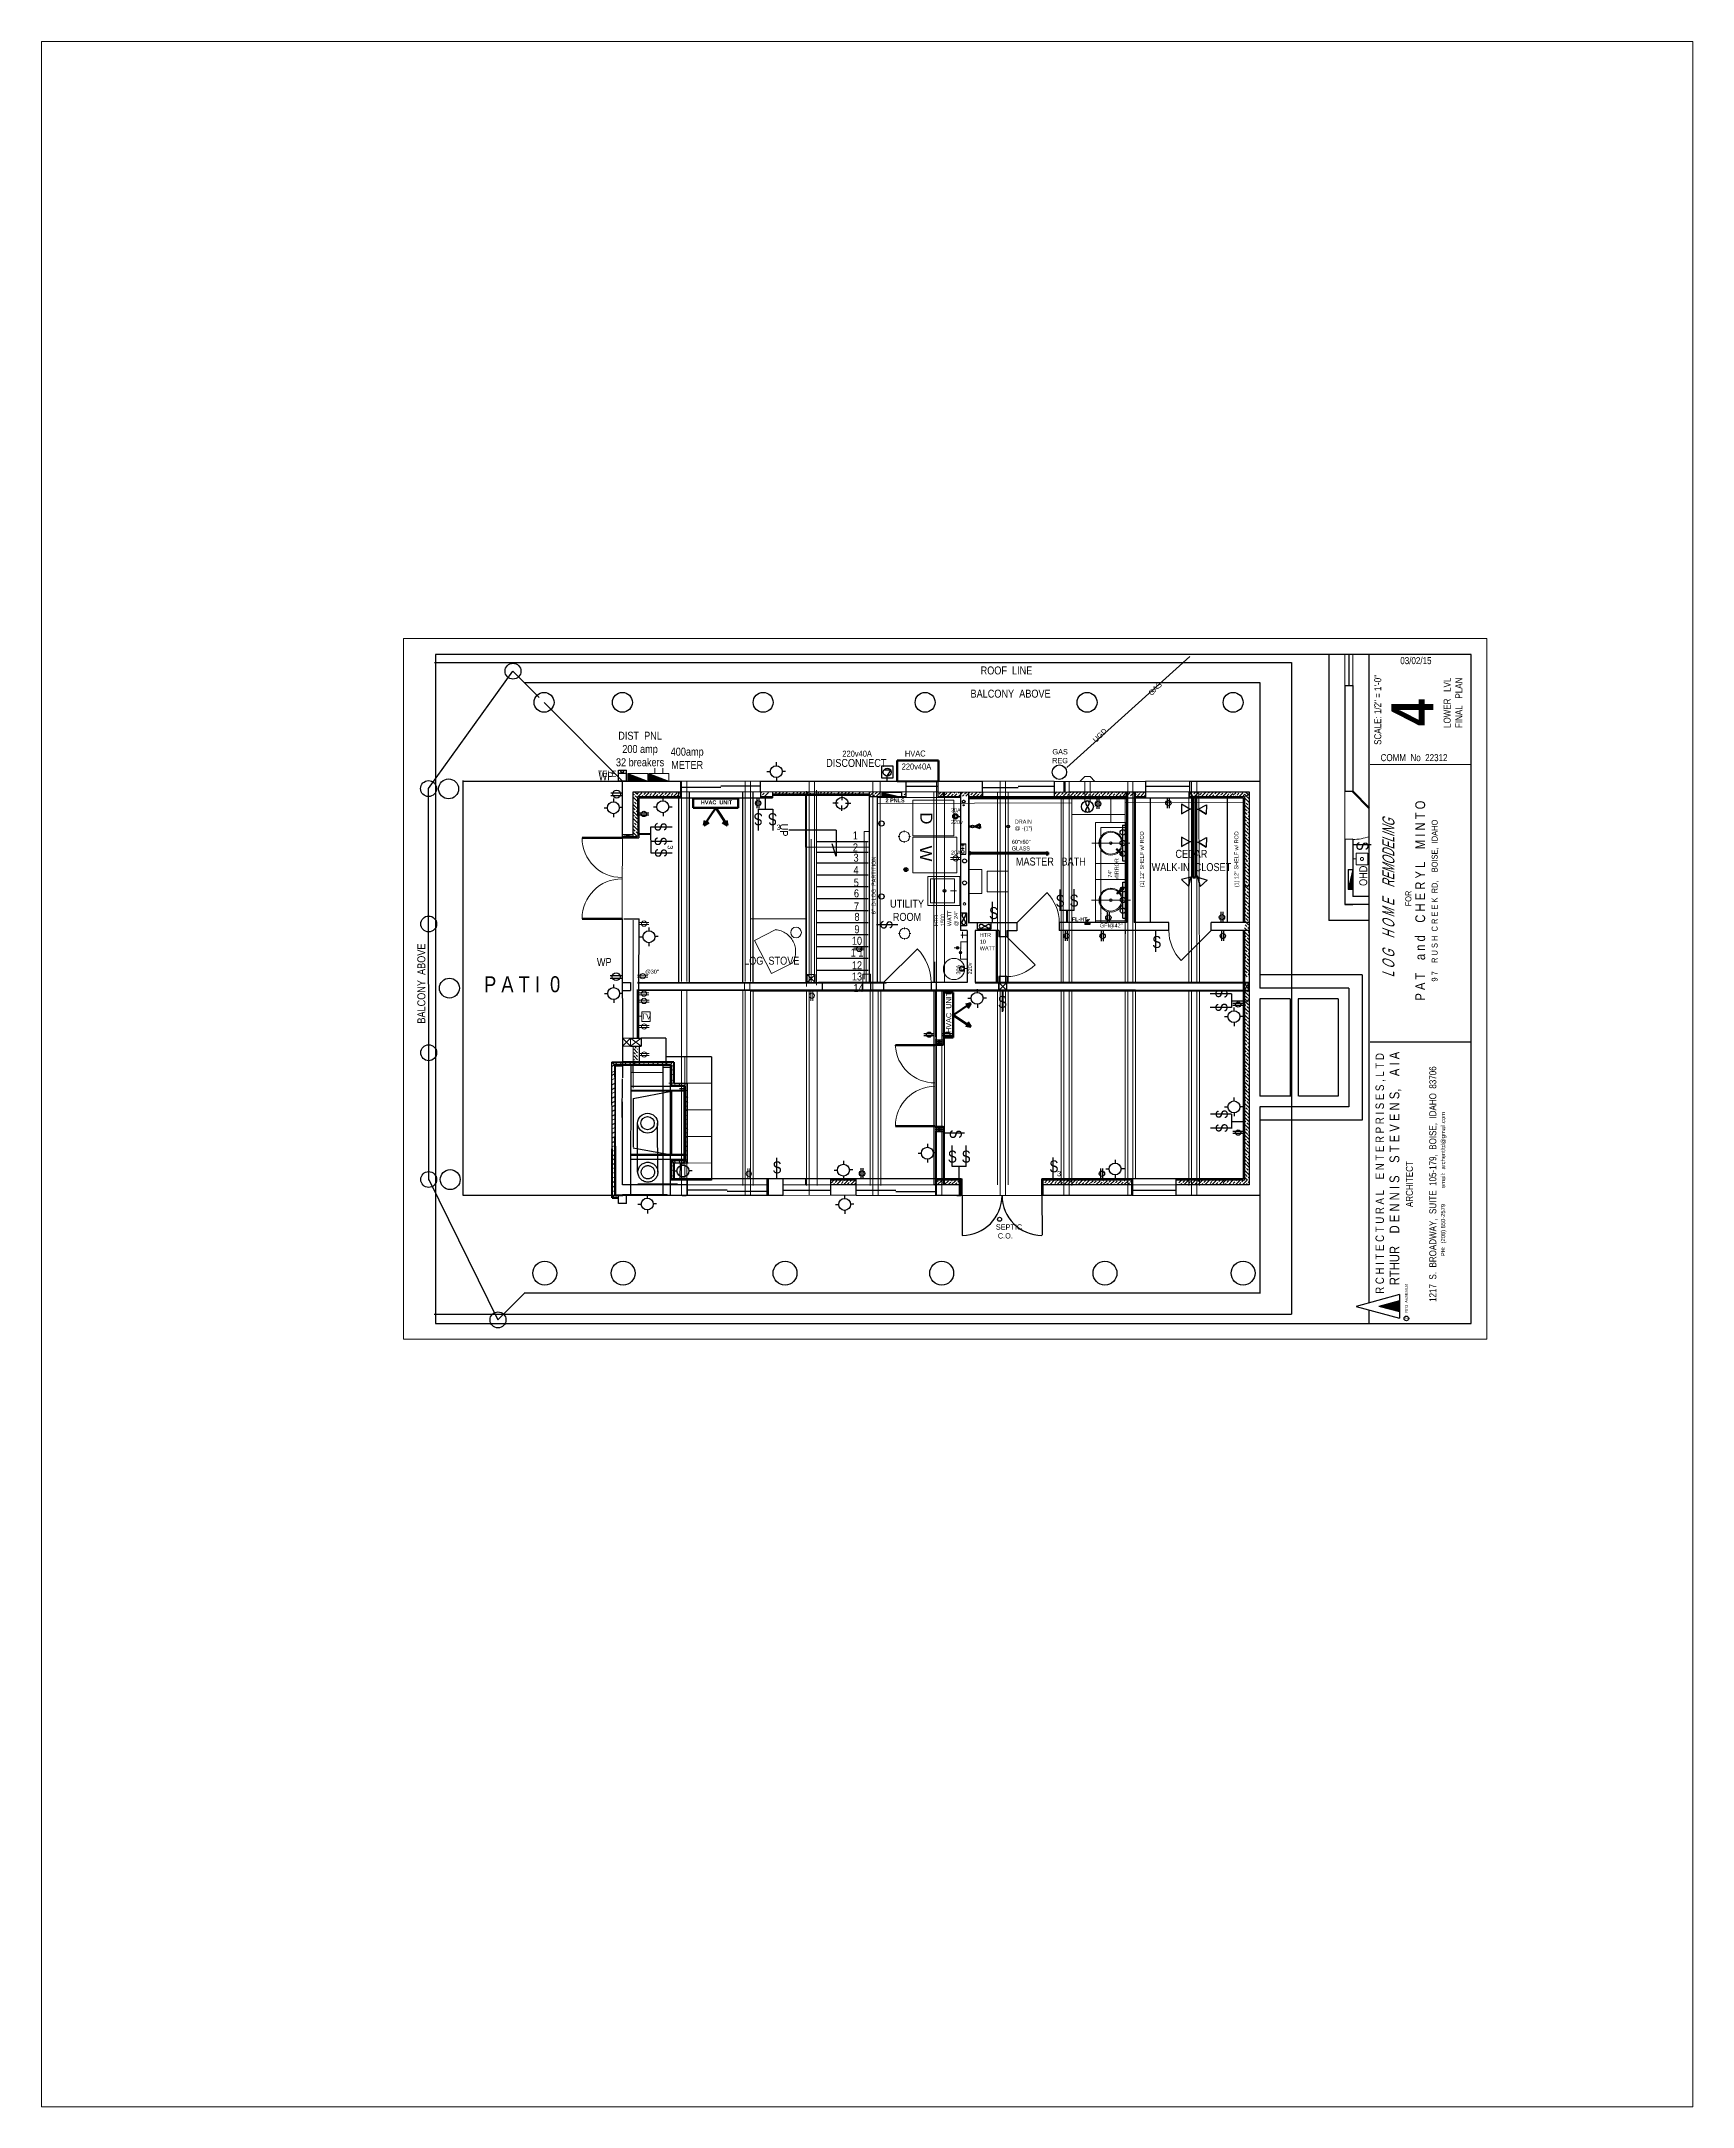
# Paper-space layout '8.5x11' of a CAD drawing. Header units: inches. Extents: x 0 to 8.2, y 0 to 10.2.
# The model-space entities are those that its viewports show. They can reach past a viewport. Long polylines and large blocks are cut down to what shows.
import ezdxf

# ---------------------------------------------------------------- set-up
doc = ezdxf.new("R2010")
doc.units = ezdxf.units.IN
doc.header["$MEASUREMENT"] = 0
for name, pattern in [('DASHDOT2', [0.5, 0.25, -0.125, 0, -0.125]), ('DOT', [0.25, 0, -0.25]), ('HIDDEN', [0.375, 0.25, -0.125])]:
    doc.linetypes.add(name, pattern=pattern)
for name, color, linetype, lineweight in [('APPLIANCES', 7, 'Continuous', 20), ('BUILT-INS', 36, 'Continuous', 25), ('CABINETS', 7, 'Continuous', 20), ('CONCRETE', 7, 'Continuous', 25), ('DOORS', 7, 'Continuous', 60), ('DRIVEWAY', 7, 'DOT', 30), ('ELEC', 6, 'Continuous', 30), ('ELEC SYMBOLS', 7, 'Continuous', 20), ('ELECTRICAL', 1, 'Continuous', 30), ('FIREPLACE', 7, 'Continuous', 30), ('FLOOR BEAMS', 7, 'Continuous', 30), ('FLOOR JOIST', 7, 'Continuous', 20), ('FOUNDATION', 7, 'Continuous', 30), ('GRID', 1, 'Continuous', 9), ('HVAC', 1, 'Continuous', 20), ('MASONRY', 14, 'Continuous', 30), ('NEW  ROUIGH SAWN  BEAMS', 3, 'HIDDEN', 40), ('NEW FOOTING', 6, 'Continuous', 30), ('NEW FRAMING', 6, 'Continuous', 30), ('NEW FRAMMING', 6, 'Continuous', 30), ('PLUMBING', 5, 'Continuous', 20), ('PROPANE GAS', 7, 'Continuous', 20), ('ROOF', 7, 'HIDDEN', 30), ('STAIRS', 7, 'Continuous', 30), ('WALL FRAMING', 7, 'Continuous', 30), ('WALLS', 7, 'Continuous', 30), ('WINDOWS', 5, 'Continuous', 30)]:
    doc.layers.add(name, color=color, linetype=linetype, lineweight=lineweight)
for name, color, linetype in [('LLPLUMBING', 102, 'Continuous'), ('TEXT', 7, 'Continuous'), ('TEXT80', 15, 'Continuous'), ('TITLE BLOCK', 7, 'Continuous'), ('TITLE_BLOCK', 250, 'Continuous')]:
    doc.layers.add(name, color=color, linetype=linetype)
doc.styles.add('ARCH ENT', font='technical.ttf', dxfattribs={"height": 2})
doc.styles.add('ARCHENT', font='technical.ttf', dxfattribs={"height": 6})
doc.styles.add('ARCHENTLTD', font='technical.ttf', dxfattribs={"height": 18})
doc.styles.add('EXIST', font='romans.shx', dxfattribs={"width": 0.75, "oblique": 20, "height": 12})
doc.styles.add('L80', font='arial.ttf', dxfattribs={"height": 1.6})

psp = doc.layouts.new('8.5x11')

msp = doc.modelspace()

# ---------------------------------------------------------------- texts
at = {"layer": 'APPLIANCES', "color": 3, "char_height": 4.5, "width": 270.047, "attachment_point": 5, "rotation": 0.0328, "style": 'ARCHENT'}
for s, insert in [('{\\C1;220v40A}', (98.4, 798.2)), ('{\\C1;HVAC}', (142.2, 798.3)), ('{\\C1;220v40A}', (143.1, 788.5))]:
    msp.add_mtext(s, dxfattribs=dict(at, insert=insert))
at = {"layer": 'BUILT-INS', "linetype": 'Continuous', "ltscale": 0.75, "char_height": 3, "width": 42.376, "attachment_point": 1, "rotation": 90, "style": 'ARCHENT'}
for insert in [(311.4, 697.6), (382.6, 697.6)]:
    msp.add_mtext('(1) 12" SHELF w/ ROD', dxfattribs=dict(at, insert=insert))
at = {"layer": 'ELEC SYMBOLS', "color": 1, "linetype": 'Continuous', "ltscale": 0.75, "insert": (479.7, 706.2), "char_height": 6, "width": 8.875, "attachment_point": 5, "rotation": 90, "style": 'ARCHENT'}
msp.add_mtext('OHD', dxfattribs=at)
at = {"layer": 'ELECTRICAL', "color": 1, "linetype": 'Continuous', "ltscale": 0.75, "insert": (97.8, 791.2), "char_height": 6, "attachment_point": 5, "style": 'ARCHENT'}
msp.add_mtext('DISCONNECT', dxfattribs=at)
at = {"layer": 'ELECTRICAL', "color": 3, "linetype": 'Continuous', "ltscale": 0.75, "attachment_point": 1, "style": 'ARCHENT'}
for s, insert, char_height, width in [(' WP', (-96.3, 784.2), 6, 9.75), ('{\\fTechnical|b1|i0|c0|p34;\\C1;2\\fTechnical|b0|i0|c0|p34; \\fTechnical|b1|i0|c0|p34;PNLS}', (119.8, 764.5), 3, 12.375), ('{\\C1;30A}', (169.1, 757.1), 3, 12.375), ('{\\C1;220v}', (169.1, 748.2), 3, 12.375), ('{\\C1;20A}', (169.1, 725.2), 3, 12.375), ('{\\C1;HTR\\P10 WATT}', (190.8, 663.1), 3, 12.375), (' WP', (-97.6, 644.2), 6, 9.75), ('{\\C1;\\P@30"}', (-61.2, 640.5), 3, 12.375), ('SEPTIC  C.O.', (202.9, 443.6), 4, 12.375)]:
    msp.add_mtext(s, dxfattribs=dict(at, insert=insert, char_height=char_height, width=width))
at = {"layer": 'ELECTRICAL', "color": 1, "linetype": 'Continuous', "ltscale": 0.75, "char_height": 9, "width": 7.375, "style": 'ARCHENT'}
for insert, attachment_point, rotation in [((27.4, 753.5), 7, 180), ((483.5, 732.1), 1, 270), ((-54, 726.9), 7, 270), ((115.9, 672.8), 7, 270)]:
    msp.add_mtext('S', dxfattribs=dict(at, insert=insert, attachment_point=attachment_point, rotation=rotation))
at = {"layer": 'ELECTRICAL', "color": 1, "linetype": 'Continuous', "lineweight": 30, "ltscale": 0.75, "char_height": 9, "width": 7.375, "style": 'ARCHENT'}
for insert, attachment_point, rotation in [((38.2, 753.5), 7, 180), ((-54.2, 746.6), 7, 270), ((-54.2, 735.7), 7, 270), ((377.5, 613.9), 7, 90), ((377.5, 603.5), 7, 90), ((377.7, 523.1), 7, 90), ((177.2, 515), 1, 270), ((377.7, 512.7), 7, 90)]:
    msp.add_mtext('S', dxfattribs=dict(at, insert=insert, attachment_point=attachment_point, rotation=rotation))
at = {"layer": 'ELECTRICAL', "color": 1, "linetype": 'Continuous', "char_height": 4, "width": 4.125, "attachment_point": 7, "style": 'ARCHENT'}
for insert in [(37.7, 740.7), (249, 479.8)]:
    msp.add_mtext('3', dxfattribs=dict(at, insert=insert))
at = {"layer": 'ELECTRICAL', "color": 1, "linetype": 'Continuous', "lineweight": 30, "insert": (-44.4, 729.2), "char_height": 4, "width": 4.125, "attachment_point": 7, "rotation": 270, "style": 'ARCHENT'}
msp.add_mtext('3', dxfattribs=at)
at = {"layer": 'ELECTRICAL', "color": 3, "linetype": 'Continuous', "ltscale": 0.75, "char_height": 3, "width": 12.375, "attachment_point": 1, "style": 'ARCHENT'}
for s, insert, rotation in [('{\\C5; 74"\\P\\pi-0.95095;MIRROR}', (287.4, 703.7), 90), ('{\\C1;HTR\\P1500 WATT\\P@ 24"}', (156.4, 668.3), 90), ('{\\C1;220v}', (181.9, 631.9), 90.7078), ('{\\C1;30A}', (173.1, 631.8), 90.7078)]:
    msp.add_mtext(s, dxfattribs=dict(at, insert=insert, rotation=rotation))
at = {"layer": 'ELECTRICAL', "color": 1, "linetype": 'Continuous', "ltscale": 0.75, "style": 'ARCHENT'}
for s, insert, char_height, width, attachment_point in [('S', (247.9, 682.7), 9, 7.375, 7), ('S', (258.4, 682.9), 9, 7.375, 7), ('S', (197.8, 673.5), 9, 7.375, 7), ('GFI@42"', (281.3, 670.3), 3, 12.375, 1), ('S', (320.7, 651.7), 9, 7.375, 7), ('S', (204.4, 606.6), 9, 7.375, 7)]:
    msp.add_mtext(s, dxfattribs=dict(at, insert=insert, char_height=char_height, width=width, attachment_point=attachment_point))
at = {"layer": 'ELECTRICAL', "color": 1, "linetype": 'Continuous', "lineweight": 30, "ltscale": 0.75, "char_height": 9, "width": 7.375, "style": 'ARCHENT'}
for insert, attachment_point in [((166.7, 490), 7), ((177.1, 490), 7), ((34.7, 491), 1)]:
    msp.add_mtext('S', dxfattribs=dict(at, insert=insert, attachment_point=attachment_point))
at = {"layer": 'ELECTRICAL', "color": 1, "linetype": 'Continuous', "lineweight": 60, "ltscale": 0.75, "insert": (243.2, 491.8), "char_height": 9, "width": 7.375, "attachment_point": 1, "style": 'ARCHENT'}
msp.add_mtext('S', dxfattribs=at)
at = {"layer": 'HVAC', "lineweight": 50, "width": 360.062, "attachment_point": 5}
for s, insert, char_height, rotation, style in [('{\\fTechnical|b1|i0|c0|p2;HVAC  UNIT}', (-7.5, 761.5), 3, 0.0328, 'ARCHENTLTD'), ('HVAC  UNIT', (167.4, 603.3), 4, 90.0328, 'ARCHENT')]:
    msp.add_mtext(s, dxfattribs=dict(at, insert=insert, char_height=char_height, rotation=rotation, style=style))
at = {"layer": 'PLUMBING', "color": 3, "linetype": 'Continuous', "ltscale": 0.75, "insert": (217.2, 748.5), "char_height": 3, "width": 12.375, "attachment_point": 1, "style": 'ARCHENT'}
msp.add_mtext('DRAIN \\P@ -(1")', dxfattribs=at)
at = {"layer": 'TEXT80', "width": 360.062, "attachment_point": 5, "style": 'ARCHENT'}
for s, insert, char_height, rotation in [('{\\C7;ROOF  LINE}', (210.9, 860.9), 6, 0.0328), ('{\\C7;BALCONY  ABOVE}', (214, 843.4), 6, 0.0328), ('{\\C7;UP}', (43.3, 740.7), 6, 270.0328), ('{\\C7;1}', (97.1, 736.6), 6, 0.0328), ('{\\C7;2}', (97.1, 727.6), 6, 0.0328), ('{\\C7;3}', (97.6, 719.8), 6, 0.0328), ('{\\C7;MASTER   BATH}', (244.3, 716.9), 6, 0.0328), ('{\\C7;CEDAR\\PWALK-IN  CLOSET}', (350.2, 717.7), 6, 0.0328), ('{\\C7;4}', (97.6, 710.5), 6, 0.0328), ('{\\C7;5}', (97.8, 701.1), 6, 0.0328), ('{\\C7;6}', (97.9, 692.9), 6, 0.0328), ('{\\C7;7}', (97.9, 683.2), 6, 0.0328), ('{\\C7;UTILITY\\PROOM}', (136, 680.2), 6, 0.0328), ('{\\C7;8}', (98.3, 675.2), 6, 0.0328), ('{\\C7;10}', (98.3, 657.2), 6, 0.0328), ('{\\C7;9}', (98.3, 665.9), 6, 0.0328), ('{\\C7;1 1}', (98.3, 648.3), 6, 0.0328), ('{\\C7;12}', (98.3, 638.8), 6, 0.0328), ('{\\C7;P A T I  0}', (-153.9, 624.4), 12, 0.0328), ('{\\C7;13}', (98.3, 630.3), 6, 0.0328), ('{\\C7;14}', (99.5, 621.7), 6, 0.0328)]:
    msp.add_mtext(s, dxfattribs=dict(at, insert=insert, char_height=char_height, rotation=rotation))
at = {"layer": 'TEXT80', "color": 7, "linetype": 'Continuous', "lineweight": 40, "char_height": 4, "width": 360.062, "attachment_point": 5, "style": 'ARCHENT'}
for s, insert, rotation in [('GAS', (322.9, 847.1), 45.0104), ('UGD', (281.3, 812), 45.0104), ('GAS\\PREG', (251.3, 796.3), 0.0328)]:
    msp.add_mtext(s, dxfattribs=dict(at, insert=insert, rotation=rotation))
at = {"layer": 'TEXT80', "color": 1, "attachment_point": 5, "style": 'ARCHENT'}
for s, insert, char_height, width, rotation in [('DIST  PNL{\\C7;\\P}200 amp{\\C7;\\P}32 breakers', (-65.1, 801.7), 6, 360.062, 0.0328), ('400amp{\\C7;\\P}METER', (-29.6, 794.7), 6, 360.062, 0.0328), ('TELE', (-89.9, 783.2), 4.5, 270.047, 0.0328), ('\\A1;\\P{\\fTechnical|b1|i0|c0|p34;FL-HT}', (266, 676), 3, 360.062, 0.0328), ('{\\H0.75x;TV}', (-60.4, 600.2), 6, 360.062, 359.9672)]:
    msp.add_mtext(s, dxfattribs=dict(at, insert=insert, char_height=char_height, width=width, rotation=rotation))
at = {"layer": 'TEXT80', "color": 7, "lineweight": 30, "insert": (150.6, 749.5), "char_height": 9, "width": 360.062, "attachment_point": 5, "rotation": 271.089, "style": 'L80'}
msp.add_mtext('D', dxfattribs=at)
at = {"layer": 'TEXT80', "color": 6, "insert": (110.9, 698.9), "char_height": 3, "width": 360.062, "attachment_point": 5, "rotation": 90.0328, "style": 'ARCHENT'}
msp.add_mtext('\\A1;6"  D-LOG  PARTITION', dxfattribs=at)
at = {"layer": 'TEXT80', "color": 7, "width": 360.062, "attachment_point": 5}
for s, insert, char_height, rotation, style in [('W', (150.3, 722.9), 9, 271.089, 'L80'), ('LOG  STOVE', (34.1, 642.2), 6, 0.0328, 'ARCHENT')]:
    msp.add_mtext(s, dxfattribs=dict(at, insert=insert, char_height=char_height, rotation=rotation, style=style))
at = {"layer": 'TEXT80', "color": 3, "insert": (-229.8, 625), "char_height": 6, "width": 360.062, "attachment_point": 5, "rotation": 90.0328, "style": 'ARCHENT'}
msp.add_mtext('{\\C7;BALCONY  ABOVE}', dxfattribs=at)
at = {"layer": 'TITLE BLOCK', "color": 7, "linetype": 'Continuous', "lineweight": 30, "ltscale": 0.5, "rotation": 90, "style": 'ARCH ENT'}
for s, insert, char_height, attachment_point in [('SCALE: 1/2" = 1\'-0"  ', (490.6, 831.2), 5.276, 5), (' LOWER   LVL  \\P FINAL   PLAN', (547.2, 835.7), 5.276, 5), ('{\\fTechnical|b1|i0|c0|p34;4}', (500.8, 829.2), 31.653, 2), ('\\P{\\H0.3769x;  FOR\\P\\H1.644x;P A T    a n d    C H E R Y L    M I N T O\\P\\H0.6083x;9 7    R U S H  C R E E K  RD,    BOISE,  IDAHO}', (514, 687.5), 11.901, 5), ('        R C H I T E C T U R A L    E N T E R P R I S E S , L T D\\P{\\H1.167x;          RTHUR    D E N N I S    S T E V E N S,    A I A\\P\\H0.7145x;ARCHITECT\\P\\P1217  S.  BROADWAY,  SUITE  105-179,  BOISE,  IDAHO  83706\\P\\H0.5999x;PH:  (208) 850-2579          email:  archentltd@gmail.com}', (488.9, 473.9), 6.331, 2)]:
    msp.add_mtext(s, dxfattribs=dict(at, insert=insert, char_height=char_height, attachment_point=attachment_point))
at = {"layer": 'TITLE BLOCK', "color": 7, "linetype": 'Continuous', "lineweight": 30, "ltscale": 0.5, "char_height": 5.276, "attachment_point": 5, "style": 'ARCH ENT'}
for s, insert in [('\\A1;03/02/15', (519.3, 868.3)), ('COMM  No  22312', (517.9, 795.2))]:
    msp.add_mtext(s, dxfattribs=dict(at, insert=insert))
at = {"layer": 'TITLE BLOCK', "color": 7, "linetype": 'Continuous', "lineweight": 9, "ltscale": 50, "insert": (494.1, 689.4), "char_height": 9, "width": 201.5, "attachment_point": 2, "rotation": 90, "style": 'EXIST'}
msp.add_mtext('{\\fTechnical|b0|i0|c0|p34;L O G    H O M E    REMODELING}', dxfattribs=at)
at = {"layer": 'TITLE BLOCK', "color": 7, "linetype": 'HIDDEN', "insert": (511.1, 372.1), "char_height": 2.098, "width": 29.5, "attachment_point": 1, "rotation": 90, "style": 'ARCHENT'}
msp.add_mtext('C   2013  ArchEntLtd', dxfattribs=at)
at = {"layer": 'WINDOWS', "color": 5, "linetype": 'Continuous', "ltscale": 0.75, "insert": (214.9, 738.3), "char_height": 3, "width": 12.375, "attachment_point": 1, "style": 'ARCHENT'}
msp.add_mtext('\\P60"x60"\\PGLASS', dxfattribs=at)

# ---------------------------------------------------------------- hatches: boundary and pattern name
at = {"layer": 'ELEC SYMBOLS', "linetype": 'Continuous', "lineweight": 20, "ltscale": 20}
for points in [[(-74.2, 783.3), (-74.2, 777.4), (-59.2, 777.4)], [(-58.4, 783.3), (-58.4, 777.4), (-43.4, 777.4)], [(116.9, 768.9), (116.9, 765.4), (131.9, 765.4)], [(468.2, 695.9), (471.7, 695.9), (471.7, 710.9)]]:
    msp.add_hatch(color=1, dxfattribs=at).paths.add_polyline_path(points)
at = {"layer": 'NEW FOOTING', "linetype": 'Continuous', "lineweight": 9, "ltscale": 25}
h = msp.add_hatch(dxfattribs=at)
h.set_pattern_fill('ANSI33', color=256, scale=15, angle=90, style=0)
h.set_pattern_definition([(135, (1196.1344, -4202.763), (-2.6516504, -2.6516504), []), (135, (1196.1344, -4200.1112), (-2.6516504, -2.6516504), [1.875, -0.9375])])
h.paths.add_polyline_path([(-70, 735.3), (-67, 735.3), (-67, 769.3), (-70, 769.3)])
h = msp.add_hatch(dxfattribs=at)
h.set_pattern_fill('ANSI33', color=256, scale=15, style=0)
h.set_pattern_definition([(45, (-5004.9994, -497.4128), (-2.6516504, 2.6516504), []), (45, (-5002.3477, -497.4128), (-2.6516504, 2.6516504), [1.875, -0.9375])])
h.paths.add_polyline_path([(-34.3, 765.7), (-34.3, 768.7), (-67, 768.7), (-67, 765.7)])
h = msp.add_hatch(dxfattribs=at)
h.set_pattern_fill('ANSI33', color=256, scale=15, style=0)
h.set_pattern_definition([(45, (-4936.102, -497.0703), (-2.6516504, 2.6516504), []), (45, (-4933.4503, -497.0703), (-2.6516504, 2.6516504), [1.875, -0.9375])])
h.paths.add_polyline_path([(25.7, 769.1), (25.7, 766.1), (31.7, 766.1), (31.7, 769.1)])
h = msp.add_hatch(dxfattribs=at)
h.set_pattern_fill('ANSI33', color=256, scale=15, style=0)
h.set_pattern_definition([(45, (-4900.9976, -496.997), (-2.6516504, 2.6516504), []), (45, (-4898.346, -496.997), (-2.6516504, 2.6516504), [1.875, -0.9375])])
h.paths.add_polyline_path([(37, 768), (71, 768), (71, 769.2), (37, 769.2)])
h = msp.add_hatch(dxfattribs=at)
h.set_pattern_fill('ANSI33', color=256, scale=15, style=0)
h.set_pattern_definition([(45, (-4867.2175, -496.997), (-2.6516504, 2.6516504), []), (45, (-4864.5658, -496.997), (-2.6516504, 2.6516504), [1.875, -0.9375])])
h.paths.add_polyline_path([(70.8, 768), (104.8, 768), (104.8, 769.2), (70.8, 769.2)])
h = msp.add_hatch(dxfattribs=at)
h.set_pattern_fill('ANSI33', color=256, scale=15, style=0)
h.set_pattern_definition([(45, (-4830.5756, -496.997), (-2.6516504, 2.6516504), []), (45, (-4827.924, -496.997), (-2.6516504, 2.6516504), [1.875, -0.9375])])
h.paths.add_polyline_path([(116.3, 766.2), (116.3, 769.2), (107.4, 769.2), (107.4, 766.2)])
h = msp.add_hatch(dxfattribs=at)
h.set_pattern_fill('ANSI33', color=256, scale=15, style=0)
h.set_pattern_definition([(45, (-4804.9366, -493.893), (-2.6516504, 2.6516504), []), (45, (-4802.285, -493.893), (-2.6516504, 2.6516504), [1.875, -0.9375])])
h.paths.add_polyline_path([(135.2, 766.3), (135.2, 769.3), (133.9, 769.3), (133.9, 766.3)])
h = msp.add_hatch(dxfattribs=at)
h.set_pattern_fill('ANSI33', color=256, scale=15, style=0)
h.set_pattern_definition([(45, (-4798.455, -497.029), (-2.6516504, 2.6516504), []), (45, (-4795.8032, -497.029), (-2.6516504, 2.6516504), [1.875, -0.9375])])
h.paths.add_polyline_path([(159.2, 769.1), (159.2, 766.1), (173.6, 766.1), (173.6, 769.1)])
h = msp.add_hatch(dxfattribs=at)
h.set_pattern_fill('ANSI33', color=256, scale=15, style=0)
h.set_pattern_definition([(45, (-4763.2696, -497.0833), (-2.6516504, 2.6516504), []), (45, (-4760.618, -497.0833), (-2.6516504, 2.6516504), [1.875, -0.9375])])
h.paths.add_polyline_path([(192.7, 766.1), (192.7, 769.1), (174.7, 769.1), (174.7, 766.1)])
h = msp.add_hatch(dxfattribs=at)
h.set_pattern_fill('ANSI33', color=256, scale=15, style=0)
h.set_pattern_definition([(45, (-4695.075, -496.7786), (-2.6516504, 2.6516504), []), (45, (-4692.4235, -496.7786), (-2.6516504, 2.6516504), [1.875, -0.9375])])
h.paths.add_polyline_path([(246.7, 769.4), (246.7, 766.4), (276.9, 766.4), (276.9, 769.4)])
h = msp.add_hatch(dxfattribs=at)
h.set_pattern_fill('ANSI33', color=256, scale=15, style=0)
h.set_pattern_definition([(45, (-4660.673, -496.7882), (-2.6516504, 2.6516504), []), (45, (-4658.0213, -496.7882), (-2.6516504, 2.6516504), [1.875, -0.9375])])
h.paths.add_polyline_path([(277.3, 769.4), (277.3, 766.4), (311.3, 766.4), (311.3, 769.4)])
h = msp.add_hatch(dxfattribs=at)
h.set_pattern_fill('ANSI33', color=256, scale=15, style=0)
h.set_pattern_definition([(45, (-4626.1386, -496.7882), (-2.6516504, 2.6516504), []), (45, (-4623.487, -496.7882), (-2.6516504, 2.6516504), [1.875, -0.9375])])
h.paths.add_polyline_path([(315.7, 766.4), (315.7, 769.4), (311.9, 769.4), (311.9, 766.4)])
h = msp.add_hatch(dxfattribs=at)
h.set_pattern_fill('ANSI33', color=256, scale=15, style=0)
h.set_pattern_definition([(45, (-4590.759, -496.939), (-2.6516504, 2.6516504), []), (45, (-4588.1074, -496.939), (-2.6516504, 2.6516504), [1.875, -0.9375])])
h.paths.add_polyline_path([(348.7, 769.2), (348.7, 766.2), (381.3, 766.2), (381.3, 769.2)])
h = msp.add_hatch(dxfattribs=at)
h.set_pattern_fill('ANSI33', color=256, scale=15, angle=180, style=0)
h.set_pattern_definition([(225, (5353.7628, 2031.9067), (2.6516504, -2.6516504), []), (225, (5351.111, 2031.9067), (2.6516504, -2.6516504), [1.875, -0.9375])])
h.paths.add_polyline_path([(393.7, 765.7), (393.7, 768.7), (381.7, 768.7), (381.7, 765.7)])
h = msp.add_hatch(dxfattribs=at)
h.set_pattern_fill('ANSI33', color=256, scale=15, angle=270, style=0)
h.set_pattern_definition([(315, (-872.744, 5724.277), (2.6516504, 2.6516504), []), (315, (-872.744, 5721.6255), (2.6516504, 2.6516504), [1.875, -0.9375])])
h.paths.add_polyline_path([(393.4, 769.4), (390.4, 769.4), (390.4, 752.3), (393.4, 752.3)])
h = msp.add_hatch(dxfattribs=at)
h.set_pattern_fill('ANSI33', color=256, scale=15, angle=270, style=0)
h.set_pattern_definition([(315, (-872.5216, 5689.311), (2.6516504, 2.6516504), []), (315, (-872.5216, 5686.659), (2.6516504, 2.6516504), [1.875, -0.9375])])
h.paths.add_polyline_path([(393.6, 751.3), (390.6, 751.3), (390.6, 717.3), (393.6, 717.3)])
h = msp.add_hatch(dxfattribs=at)
h.set_pattern_fill('ANSI33', color=256, scale=15, angle=270, style=0)
h.set_pattern_definition([(315, (-872.3917, 5669.9312), (2.6516504, 2.6516504), []), (315, (-872.3917, 5667.2796), (2.6516504, 2.6516504), [1.875, -0.9375])])
h.paths.add_polyline_path([(393.8, 717.5), (390.8, 717.5), (390.8, 697.9), (393.8, 697.9)])
h = msp.add_hatch(dxfattribs=at)
h.set_pattern_fill('ANSI33', color=256, scale=15, angle=270, style=0)
h.set_pattern_definition([(315, (-872.877, 5637.1454), (2.6516504, 2.6516504), []), (315, (-872.877, 5634.4938), (2.6516504, 2.6516504), [1.875, -0.9375])])
h.paths.add_polyline_path([(393.3, 699.1), (390.3, 699.1), (390.3, 665.1), (393.3, 665.1)])
h = msp.add_hatch(dxfattribs=at)
h.set_pattern_fill('ANSI33', color=256, scale=15, angle=270, style=0)
h.set_pattern_definition([(315, (-872.6546, 5602.179), (2.6516504, 2.6516504), []), (315, (-872.6546, 5599.5275), (2.6516504, 2.6516504), [1.875, -0.9375])])
h.paths.add_polyline_path([(393.5, 664.2), (390.5, 664.2), (390.5, 630.2), (393.5, 630.2)])
h = msp.add_hatch(dxfattribs=at)
h.set_pattern_fill('ANSI33', color=256, scale=15, angle=270, style=0)
h.set_pattern_definition([(315, (-872.9986, 5550.4783), (2.6516504, 2.6516504), []), (315, (-872.9986, 5547.8267), (2.6516504, 2.6516504), [1.875, -0.9375])])
h.paths.add_polyline_path([(393.2, 612.5), (390.2, 612.5), (390.2, 578.5), (393.2, 578.5)])
h = msp.add_hatch(dxfattribs=at)
h.set_pattern_fill('ANSI33', color=256, scale=15, angle=270, style=0)
h.set_pattern_definition([(315, (-872.5133, 5583.264), (2.6516504, 2.6516504), []), (315, (-872.5133, 5580.6125), (2.6516504, 2.6516504), [1.875, -0.9375])])
h.paths.add_polyline_path([(393.6, 619.9), (390.6, 619.9), (390.6, 611.2), (393.6, 611.2)])
h = msp.add_hatch(dxfattribs=at)
h.set_pattern_fill('ANSI33', color=256, scale=15, angle=90, style=0)
h.set_pattern_definition([(135, (1196.2387, -4386.7756), (-2.6516504, -2.6516504), []), (135, (1196.2387, -4384.124), (-2.6516504, -2.6516504), [1.875, -0.9375])])
h.paths.add_polyline_path([(-66.9, 577.9), (-69.9, 577.9), (-69.9, 563.9), (-66.9, 563.9)])
h = msp.add_hatch(dxfattribs=at)
h.set_pattern_fill('ANSI33', color=256, scale=15, angle=270, style=0)
h.set_pattern_definition([(315, (-872.7763, 5515.512), (2.6516504, 2.6516504), []), (315, (-872.7763, 5512.8603), (2.6516504, 2.6516504), [1.875, -0.9375])])
h.paths.add_polyline_path([(393.4, 577.5), (390.4, 577.5), (390.4, 543.5), (393.4, 543.5)])
h = msp.add_hatch(dxfattribs=at)
h.set_pattern_fill('ANSI33', color=256, scale=15, angle=270, style=0)
h.set_pattern_definition([(315, (-872.3228, 5483.3794), (2.6516504, 2.6516504), []), (315, (-872.3228, 5480.7278), (2.6516504, 2.6516504), [1.875, -0.9375])])
h.paths.add_polyline_path([(393.8, 545.4), (390.8, 545.4), (390.8, 511.4), (393.8, 511.4)])
h = msp.add_hatch(dxfattribs=at)
h.set_pattern_fill('ANSI33', color=256, scale=15, angle=270, style=0)
h.set_pattern_definition([(315, (-872.5984, 5448.9106), (2.6516504, 2.6516504), []), (315, (-872.5984, 5446.259), (2.6516504, 2.6516504), [1.875, -0.9375])])
h.paths.add_polyline_path([(393.6, 510.9), (390.6, 510.9), (390.6, 476.9), (393.6, 476.9)])
h = msp.add_hatch(dxfattribs=at)
h.set_pattern_fill('ANSI33', color=256, scale=15, angle=180, style=0)
h.set_pattern_definition([(225, (5051.0982, 1739.9317), (2.6516504, -2.6516504), []), (225, (5048.4466, 1739.9317), (2.6516504, -2.6516504), [1.875, -0.9375])])
h.paths.add_polyline_path([(97.7, 473.8), (97.7, 476.8), (79.1, 476.8), (79.1, 473.8)])
h = msp.add_hatch(dxfattribs=at)
h.set_pattern_fill('ANSI33', color=256, scale=15, angle=180, style=0)
h.set_pattern_definition([(225, (5116.2373, 1739.6545), (2.6516504, -2.6516504), []), (225, (5113.5857, 1739.6545), (2.6516504, -2.6516504), [1.875, -0.9375])])
h.paths.add_polyline_path([(157.7, 476.5), (157.7, 473.5), (175.7, 473.5), (175.7, 476.5)])
h = msp.add_hatch(dxfattribs=at)
h.set_pattern_fill('ANSI33', color=256, scale=15, angle=180, style=0)
h.set_pattern_definition([(225, (5211.7687, 1739.9265), (2.6516504, -2.6516504), []), (225, (5209.117, 1739.9265), (2.6516504, -2.6516504), [1.875, -0.9375])])
h.paths.add_polyline_path([(273.8, 473.8), (273.8, 476.8), (239.8, 476.8), (239.8, 473.8)])
h = msp.add_hatch(dxfattribs=at)
h.set_pattern_fill('ANSI33', color=256, scale=15, angle=180, style=0)
h.set_pattern_definition([(225, (5246.2374, 1739.651), (2.6516504, -2.6516504), []), (225, (5243.5858, 1739.651), (2.6516504, -2.6516504), [1.875, -0.9375])])
h.paths.add_polyline_path([(305.7, 473.5), (305.7, 476.5), (274.2, 476.5), (274.2, 473.5)])
h = msp.add_hatch(dxfattribs=at)
h.set_pattern_fill('ANSI33', color=256, scale=15, angle=180, style=0)
h.set_pattern_definition([(225, (5312.8507, 1739.9528), (2.6516504, -2.6516504), []), (225, (5310.199, 1739.9528), (2.6516504, -2.6516504), [1.875, -0.9375])])
h.paths.add_polyline_path([(374.8, 473.8), (374.8, 476.8), (340.8, 476.8), (340.8, 473.8)])
h = msp.add_hatch(dxfattribs=at)
h.set_pattern_fill('ANSI33', color=256, scale=15, angle=180, style=0)
h.set_pattern_definition([(225, (5346.122, 1739.8414), (2.6516504, -2.6516504), []), (225, (5343.4705, 1739.8414), (2.6516504, -2.6516504), [1.875, -0.9375])])
h.paths.add_polyline_path([(393.7, 473.7), (393.7, 476.7), (374.1, 476.7), (374.1, 473.7)])
at = {"layer": 'TITLE_BLOCK', "linetype": 'Continuous', "ltscale": 0.5}
msp.add_hatch(color=1, dxfattribs=at).paths.add_polyline_path([(506.9, 386.1), (491.3, 381.8), (506.9, 377.6)])

# ---------------------------------------------------------------- linework, layer by layer
at = {"layer": 'APPLIANCES', "color": 7, "linetype": 'Continuous', "lineweight": 20, "ltscale": 20}
for p, q in [((171.3, 763.2), (140.3, 763.2)), ((140.3, 763.2), (140.3, 736.4)), ((171.3, 763.2), (171.3, 736.4)), ((140.3, 736.4), (171.3, 736.4)), ((173.6, 735.4), (140.3, 735.4)), ((140.3, 735.4), (140.3, 708.4)), ((173.6, 735.4), (173.6, 708.4)), ((140.3, 708.4), (173.6, 708.4))]:
    msp.add_line(p, q, dxfattribs=at)
at = {"layer": 'BUILT-INS', "lineweight": 30, "ltscale": 15}
for p, q in [((319.2, 764.9), (319.2, 670.9)), ((377.2, 764.9), (377.2, 670.9))]:
    msp.add_line(p, q, dxfattribs=at)
at = {"layer": 'BUILT-INS', "color": 1, "linetype": 'HIDDEN', "lineweight": 9, "ltscale": 50}
msp.add_line((275.1, 730.9), (303.7, 730.9), dxfattribs=at)
at = {"layer": 'BUILT-INS', "color": 1, "linetype": 'Continuous', "lineweight": 9, "ltscale": 50}
msp.add_line((274.9, 687.8), (304.2, 687.8), dxfattribs=at)
at = {"layer": 'BUILT-INS', "linetype": 'Continuous', "lineweight": 30, "ltscale": 20}
msp.add_line((203.2, 664.9), (203.2, 625.9), dxfattribs=at)
at = {"layer": 'CABINETS', "color": 4, "linetype": 'HIDDEN', "lineweight": 9, "ltscale": 50}
for p, q in [((269.9, 780.9), (266.4, 777.4)), ((273.9, 780.9), (277.4, 777.3))]:
    msp.add_line(p, q, dxfattribs=at)
at = {"layer": 'CABINETS', "color": 7, "linetype": 'Continuous', "lineweight": 9, "ltscale": 50}
msp.add_line((289.6, 746.4), (289.6, 764.4), dxfattribs=at)
at = {"layer": 'CABINETS', "linetype": 'Continuous', "ltscale": 20}
for p, q in [((278, 746.4), (301.1, 746.4)), ((278, 715.4), (301.2, 715.4)), ((278, 703.4), (301.2, 703.4)), ((278, 672.4), (301.2, 672.4))]:
    msp.add_line(p, q, dxfattribs=at)
at = {"layer": 'CABINETS', "ltscale": 50}
msp.add_line((278, 746.4), (278, 670.9), dxfattribs=at)
at = {"layer": 'CABINETS', "linetype": 'HIDDEN', "ltscale": 20}
msp.add_line((282, 742.6), (282, 670.9), dxfattribs=at)
at = {"layer": 'CONCRETE', "ltscale": 15}
for p, q in [((-198.3, 465.4), (-198.3, 777.9)), ((-198.3, 777.4), (-78.3, 777.4)), ((-78.3, 465.4), (-198.3, 465.4))]:
    msp.add_line(p, q, dxfattribs=at)
at = {"layer": 'DOORS', "ltscale": 15}
msp.add_line((471.7, 769.6), (484.2, 757.1), dxfattribs=at)
at = {"layer": 'DOORS', "color": 7, "linetype": 'Continuous', "ltscale": 15}
for p, q in [((-78.8, 734.9), (-108.8, 734.9)), ((-78.8, 673.9), (-108.8, 673.9)), ((157.2, 578.6), (127.2, 578.6)), ((157.2, 517.6), (127.2, 517.6))]:
    msp.add_line(p, q, dxfattribs=at)
at = {"layer": 'DOORS', "color": 7, "linetype": 'Continuous', "lineweight": 30, "ltscale": 15}
for p, q in [((177.6, 465.3), (177.6, 435.3)), ((237.6, 465.4), (237.7, 435.4))]:
    msp.add_line(p, q, dxfattribs=at)
at = {"layer": 'DOORS', "color": 7, "linetype": 'Continuous', "lineweight": 9, "ltscale": 20}
for centre, start, end in [((-78.8, 734.9), 180, 270), ((-78.8, 673.9), 90, 180)]:
    msp.add_arc(centre, 30, start, end, dxfattribs=at)
at = {"layer": 'DOORS', "lineweight": 9, "ltscale": 15}
msp.add_arc((471.7, 769.6), 36, 270, 290.3616, dxfattribs=at)
at = {"layer": 'DOORS', "color": 7, "linetype": 'Continuous', "lineweight": 5, "ltscale": 15}
for centre, radius, start, end in [((218.7, 670.9), 32, 359.9662, 45), ((365.2, 664.9), 32, 180, 225), ((118.2, 625.8), 36, 359.8226, 44.8543), ((157.2, 580.2), 30.1, 183.0412, 269.943), ((157.2, 517.6), 30, 90, 180)]:
    msp.add_arc(centre, radius, start, end, dxfattribs=at)
at = {"layer": 'DOORS', "color": 7, "linetype": 'Continuous', "lineweight": 30, "ltscale": 15}
for centre, start, end in [((177.6, 465.3), 270, 0), ((237.6, 465.3), 180, 270)]:
    msp.add_arc(centre, 30, start, end, dxfattribs=at)
at = {"layer": 'DRIVEWAY', "color": 7, "linetype": 'Continuous', "lineweight": 9, "ltscale": 20}
msp.add_arc((211.2, 660.3), 30, 270, 315, dxfattribs=at)
at = {"layer": 'ELEC', "color": 1, "lineweight": 30, "ltscale": 15}
for p, q in [((23.1, 757.1), (23.1, 764.9)), ((24.6, 757.1), (24.6, 764.9)), ((279.2, 756.6), (279.2, 764.4)), ((280.7, 756.6), (280.7, 764.4)), ((332.2, 757.2), (332.2, 765)), ((333.7, 757.2), (333.7, 765)), ((-58.4, 753.5), (-66.2, 753.5)), ((-58.4, 752), (-66.2, 752)), ((171.7, 752.8), (171.7, 749.1)), ((174.4, 751), (171.7, 752.8)), ((174.4, 751), (171.7, 749.1)), ((174.4, 751), (176.3, 751)), ((287, 670.9), (287, 678.7)), ((288.5, 670.9), (288.5, 678.7)), ((372.5, 671.2), (372.5, 679)), ((374, 671.2), (374, 679)), ((255.3, 657.1), (255.3, 664.9)), ((256.8, 657.1), (256.8, 664.9)), ((282.6, 657), (282.6, 664.8)), ((284.1, 657), (284.1, 664.8)), ((373.1, 657.1), (373.1, 664.9)), ((374.6, 657.1), (374.6, 664.9)), ((389.2, 609.9), (381.4, 609.9)), ((389.2, 608.4), (381.4, 608.4)), ((156.4, 587.2), (148.6, 587.2)), ((156.4, 585.7), (148.6, 585.7)), ((170.1, 587.2), (162.3, 587.2)), ((170.1, 585.7), (162.3, 585.7)), ((389.2, 513.5), (381.4, 513.5)), ((389.2, 512), (381.4, 512)), ((101.4, 478.1), (101.4, 485.9)), ((102.9, 478.1), (102.9, 485.9)), ((282.1, 477.9), (282.1, 485.7)), ((283.6, 477.9), (283.6, 485.7))]:
    msp.add_line(p, q, dxfattribs=at)
at = {"layer": 'ELEC', "color": 1, "lineweight": 20, "ltscale": 15}
for p, q in [((176.5, 720.1), (168.7, 720.1)), ((176.5, 718.6), (168.7, 718.6)), ((-58.4, 670.9), (-66.1, 670.9)), ((-58.4, 669.4), (-66.1, 669.4)), ((176.6, 638.1), (176.8, 634.4)), ((179.5, 636.4), (176.6, 638.1)), ((-59.3, 631.4), (-67.1, 631.4)), ((-59.3, 629.9), (-67.1, 629.9)), ((179.5, 636.4), (176.8, 634.4)), ((179.4, 636.3), (181.3, 636.4)), ((-58.4, 618.1), (-66.2, 618.1)), ((-58.4, 616.6), (-66.2, 616.6)), ((-58.3, 612.6), (-66.1, 612.6)), ((-58.3, 611.1), (-66.1, 611.1)), ((63.5, 612.1), (63.5, 619.9)), ((65, 612.1), (65, 619.9)), ((-58.2, 593.5), (-66, 593.5)), ((-58.2, 592), (-66, 592)), ((-58.2, 572.3), (-66, 572.3)), ((-58.2, 570.8), (-66, 570.8)), ((16.1, 477.9), (16.1, 485.7)), ((17.6, 477.9), (17.6, 485.7))]:
    msp.add_line(p, q, dxfattribs=at)
at = {"layer": 'ELEC', "lineweight": 20, "ltscale": 15}
for p, q in [((103.8, 651.8), (96, 651.8)), ((103.8, 650.3), (96, 650.3)), ((-64.4, 563.4), (-72.2, 563.4))]:
    msp.add_line(p, q, dxfattribs=at)
at = {"layer": 'ELEC', "color": 1, "lineweight": 30, "ltscale": 15}
for centre in [(23.9, 760.9), (332.9, 761), (-62.2, 752.8), (172.4, 751), (279.9, 760.4), (287.7, 674.7), (373.2, 675), (256.1, 660.9), (283.3, 660.8), (373.9, 660.9), (385.4, 609.2), (152.6, 586.5), (166.3, 586.5), (385.4, 512.7), (102.1, 481.9), (282.8, 481.7)]:
    msp.add_circle(centre, 2, dxfattribs=at)
at = {"layer": 'ELEC', "color": 1, "lineweight": 20, "ltscale": 15}
for centre in [(172.7, 719.3), (-62.1, 670.2), (177.4, 636.3), (-63.1, 630.6), (-62.2, 617.4), (-62.1, 611.9), (64.2, 615.9), (-62, 592.7), (-62, 571.6), (16.8, 481.7)]:
    msp.add_circle(centre, 2, dxfattribs=at)
at = {"layer": 'ELEC', "lineweight": 20, "ltscale": 15}
msp.add_circle((100, 651.1), 2, dxfattribs=at)
at = {"layer": 'ELEC SYMBOLS', "color": 1, "linetype": 'Continuous', "lineweight": 30, "ltscale": 20}
for p, q in [((-81.4, 783.4), (-81.4, 785.9)), ((-81.4, 785.9), (-75.4, 785.9)), ((-75.4, 783.4), (-75.4, 785.9)), ((29.4, 756.3), (29.4, 765.4)), ((131.9, 768.9), (116.9, 768.9)), ((131.9, 768.9), (131.9, 765.4)), ((23.9, 756.3), (34.8, 756.3)), ((-56.7, 723.3), (-57, 743.2)), ((468.2, 710.9), (471.7, 710.9)), ((468.2, 710.9), (468.2, 695.9)), ((261.8, 680.1), (251, 680.1)), ((380.3, 617.3), (380.3, 606.9)), ((380.3, 611.9), (389.3, 611.9)), ((380.5, 526.5), (380.5, 515.7)), ((380.5, 521.1), (389.6, 521.1)), ((180.5, 487.2), (170.1, 487.2)), ((175.1, 487.2), (175.1, 478.1))]:
    msp.add_line(p, q, dxfattribs=at)
at = {"layer": 'ELEC SYMBOLS', "color": 1, "linetype": 'Continuous', "lineweight": 20, "ltscale": 20}
for p, q in [((-74.2, 777.4), (-74.2, 783.3)), ((-74.2, 783.3), (-59.2, 783.3)), ((-74.2, 783.3), (-59.2, 777.4)), ((-59.2, 777.4), (-59.2, 783.3)), ((-58.4, 777.4), (-58.4, 783.3)), ((-58.4, 783.3), (-43.4, 783.3)), ((-58.4, 783.3), (-43.4, 777.4)), ((-53.9, 783.3), (-53.9, 787.2)), ((-47.9, 783.3), (-47.9, 787.2)), ((-43.4, 777.4), (-43.4, 783.3)), ((116.9, 768.9), (116.9, 765.4)), ((131.9, 765.4), (116.9, 768.9)), ((131.9, 765.4), (116.9, 765.4)), ((471.7, 710.9), (468.2, 695.9)), ((471.7, 710.9), (471.7, 695.9)), ((468.2, 695.9), (471.7, 695.9))]:
    msp.add_line(p, q, dxfattribs=at)
at = {"layer": 'ELEC SYMBOLS', "color": 4, "linetype": 'HIDDEN', "lineweight": 9, "ltscale": 50}
msp.add_line((269.9, 780.9), (273.9, 780.9), dxfattribs=at)
at = {"layer": 'ELEC SYMBOLS', "color": 1, "linetype": 'Continuous', "lineweight": 40, "ltscale": 20}
for p, q in [((-57, 737.7), (-66, 737.7)), ((256.4, 680.1), (256.4, 671.1))]:
    msp.add_line(p, q, dxfattribs=at)
at = {"layer": 'ELEC SYMBOLS', "color": 6, "linetype": 'Continuous', "lineweight": 20, "ltscale": 150}
for p, q in [((129.3, 735.7), (130.5, 735.7)), ((133.9, 739.1), (133.9, 740.3)), ((133.9, 731.1), (133.9, 732.3)), ((137.3, 735.7), (138.5, 735.7)), ((129.6, 662.7), (130.8, 662.7)), ((134.2, 666.1), (134.2, 667.3)), ((134.2, 658.1), (134.2, 659.3)), ((137.6, 662.7), (138.8, 662.7))]:
    msp.add_line(p, q, dxfattribs=at)
at = {"layer": 'ELEC SYMBOLS', "color": 1, "linetype": 'Continuous', "lineweight": 30, "ltscale": 150}
for p, q in [((298.4, 744.4), (298.4, 717.4)), ((298.4, 744.4), (300.4, 744.4)), ((298.4, 717.4), (300.4, 717.4)), ((298.6, 674.4), (298.6, 701.4)), ((298.6, 701.4), (300.6, 701.4)), ((298.6, 674.4), (300.6, 674.4))]:
    msp.add_line(p, q, dxfattribs=at)
at = {"layer": 'ELEC SYMBOLS', "color": 1, "linetype": 'Continuous', "lineweight": 20, "ltscale": 150}
for p in [(300.7, 727.1), (300.7, 677.1)]:
    msp.add_line(p, (300.7, 702.4), dxfattribs=at)
at = {"layer": 'ELEC SYMBOLS', "color": 1, "linetype": 'Continuous', "ltscale": 0.75}
for p, q in [((471.7, 718.9), (474.2, 718.9)), ((483.1, 723.3), (474.2, 723.3)), ((474.2, 723.3), (474.2, 718.9)), ((474.2, 718.9), (474.2, 714.4)), ((483.1, 714.4), (483.1, 723.3)), ((474.2, 714.4), (483.1, 714.4))]:
    msp.add_line(p, q, dxfattribs=at)
at = {"layer": 'ELEC SYMBOLS', "color": 1, "lineweight": 30, "ltscale": 15}
msp.add_circle((-78.5, 784.7), 1, dxfattribs=at)
at = {"layer": 'ELEC SYMBOLS', "color": 6, "lineweight": 20, "ltscale": 15}
for centre in [(133.9, 735.7), (134.2, 662.7)]:
    msp.add_circle(centre, 4, dxfattribs=at)
at = {"layer": 'ELEC SYMBOLS', "color": 1, "linetype": 'Continuous', "lineweight": 30, "ltscale": 150}
for centre in [(298.5, 738.9), (298.5, 730.9), (298.5, 722.9), (298.6, 695.9), (298.6, 687.9), (298.6, 679.9)]:
    msp.add_circle(centre, 2, dxfattribs=at)
at = {"layer": 'ELEC SYMBOLS', "color": 3, "linetype": 'Continuous', "lineweight": 20, "ltscale": 150}
for centre, start, end in [((297.6, 722.7), 152.3582, 117.443), ((298, 696.5), 242.552, 207.6368)]:
    msp.add_arc(centre, 1.25, start, end, dxfattribs=at)
at = {"layer": 'ELECTRICAL', "color": 1, "linetype": 'Continuous', "lineweight": 30, "ltscale": 0.75}
for p, q in [((30.5, 784.7), (33.1, 784.7)), ((37.5, 791.7), (37.5, 789.2)), ((37.8, 780.2), (37.8, 777.6)), ((42, 785), (44.5, 785)), ((-85.2, 764.5), (-85.2, 761.9)), ((-48, 765.2), (-48, 762.6)), ((-92.2, 757.5), (-89.7, 757.5)), ((-85.2, 753), (-85.2, 750.5)), ((-80.8, 757.8), (-78.3, 757.8)), ((-55, 758.2), (-52.5, 758.2)), ((-47.7, 753.6), (-47.7, 751.1)), ((-43.4, 758.2), (-40.9, 758.2)), ((23.9, 756.3), (23.9, 740.3)), ((34.8, 756.3), (34.8, 740.3)), ((273.2, 760.8), (270.5, 756)), ((270.5, 760.8), (273.2, 755.8)), ((-57, 743.2), (-41, 743.2)), ((-57, 732.3), (-41, 732.3)), ((-56.8, 723.5), (-40.8, 723.5)), ((200.5, 670.7), (200.5, 686.7)), ((251.3, 679.9), (251.3, 695.9)), ((261.8, 680.1), (261.8, 696.1)), ((197, 669.5), (192.1, 666.8)), ((197, 666.8), (192.3, 669.5)), ((323.5, 648.9), (323.5, 664.9)), ((380.3, 617.3), (364.3, 617.3)), ((380.3, 606.9), (364.3, 606.9)), ((382.2, 607), (382.2, 604.5)), ((375.2, 600.1), (377.8, 600.1)), ((382.5, 595.5), (382.5, 593)), ((386.7, 600.4), (389.2, 600.4)), ((375.2, 532.1), (377.7, 532.1)), ((382.2, 539.1), (382.2, 536.6)), ((386.6, 532.4), (389.1, 532.4)), ((380.5, 526.5), (364.5, 526.5)), ((380.5, 516.1), (364.5, 516.1)), ((382.4, 527.5), (382.4, 525)), ((151.3, 504.2), (151.3, 501.7)), ((179.4, 512.4), (163.4, 512.4)), ((170.1, 487.2), (170.1, 503.1)), ((180.5, 487.2), (180.5, 503.1)), ((-39.8, 483.8), (-37.3, 483.8)), ((-32.8, 490.8), (-32.8, 488.3)), ((-28.4, 484.1), (-25.9, 484.1)), ((37.8, 493.7), (37.8, 477.7)), ((81.1, 484.4), (83.6, 484.4)), ((88.1, 491.4), (88.1, 488.9)), ((92.6, 484.8), (95.1, 484.8)), ((144.3, 497.2), (146.8, 497.2)), ((151.3, 492.7), (151.3, 490.2)), ((155.7, 497.6), (158.2, 497.6)), ((245.8, 493.9), (245.8, 478)), ((285.7, 485.3), (288.2, 485.3)), ((292.7, 492.2), (292.7, 489.7)), ((297.2, 485.6), (299.7, 485.6)), ((-32.8, 479.2), (-32.8, 476.7)), ((88.1, 479.9), (88.1, 477.4)), ((292.7, 480.7), (292.7, 478.2)), ((-66.7, 458.9), (-64.2, 458.9)), ((-59.7, 465.9), (-59.7, 463.4)), ((-59.5, 454.3), (-59.5, 451.8)), ((-55.3, 459.2), (-52.8, 459.2)), ((82, 458.6), (84.5, 458.6)), ((89, 465.6), (89, 463.1)), ((89.2, 454.1), (89.2, 451.6)), ((93.4, 459), (95.9, 459))]:
    msp.add_line(p, q, dxfattribs=at)
at = {"layer": 'ELECTRICAL', "color": 1, "linetype": 'Continuous', "ltscale": 0.75}
for p, q in [((125.6, 788.9), (116.7, 788.9)), ((116.7, 788.9), (116.7, 779.9)), ((116.7, 779.9), (121.1, 779.9)), ((123.7, 785.7), (118.5, 785.8)), ((121.1, 781.3), (123.7, 785.7)), ((121.1, 779.9), (121.1, 781.3)), ((121.1, 777.4), (121.1, 779.9)), ((121.1, 779.9), (125.6, 779.9)), ((125.6, 779.9), (125.6, 788.9)), ((348.9, 756.5), (342.7, 760.1)), ((342.7, 760.1), (342.7, 753)), ((348.9, 756.5), (342.7, 760.1)), ((348.9, 756.5), (342.7, 753)), ((350.3, 756.5), (348.9, 756.5)), ((353.7, 756.5), (355.2, 756.4)), ((355.2, 756.4), (361.5, 759.7)), ((355.2, 756.4), (361.5, 759.7)), ((355.2, 756.4), (361.2, 752.6)), ((361.5, 759.7), (361.2, 752.6)), ((348.9, 731.8), (342.7, 735.4)), ((342.7, 735.4), (342.7, 728.2)), ((348.9, 731.8), (342.7, 735.4)), ((348.9, 731.8), (342.7, 728.2)), ((350.3, 731.8), (348.9, 731.8)), ((353.7, 731.7), (355.2, 731.6)), ((355.2, 731.6), (361.5, 735)), ((355.2, 731.6), (361.5, 735)), ((355.2, 731.6), (361.2, 727.8)), ((361.5, 735), (361.2, 727.8)), ((485.7, 729.5), (471.6, 729.5)), ((349.8, 705.3), (342.8, 703.5)), ((349.8, 705.3), (342.8, 703.5)), ((342.8, 703.5), (347.9, 698.4)), ((349.8, 705.3), (347.9, 698.4)), ((350.8, 706.3), (349.8, 705.3)), ((354.2, 706.1), (355.1, 705.1)), ((355.1, 705.1), (362, 703)), ((355.1, 705.1), (356.7, 698.1)), ((355.1, 705.1), (362, 703)), ((362, 703), (356.7, 698.1)), ((113.1, 669.4), (129.1, 669.4)), ((180.1, 676.2), (177.4, 671.4)), ((177.4, 676.2), (180.1, 671.2)), ((-65.4, 660.3), (-62.8, 660.3)), ((-58.4, 667.2), (-58.4, 664.7)), ((-58.4, 655.7), (-58.4, 653.2)), ((-53.9, 660.6), (-51.4, 660.6)), ((300.4, 665.2), (300.4, 662.6)), ((156.8, 641.5), (156.8, 625.5)), ((-85, 624.4), (-85, 621.9)), ((-92, 617.5), (-89.5, 617.5)), ((-84.8, 612.9), (-84.8, 610.4)), ((-80.6, 617.8), (-78.1, 617.8)), ((181.9, 613.9), (184.4, 613.9)), ((188.8, 620.9), (188.8, 618.4)), ((189.1, 609.4), (189.1, 606.8)), ((193.3, 614.3), (195.8, 614.3)), ((207.8, 603.8), (207.8, 619.8)), ((208.2, 620.3), (208.2, 604.3)), ((-35, 490.3), (-35.1, 478))]:
    msp.add_line(p, q, dxfattribs=at)
at = {"layer": 'ELECTRICAL', "color": 1, "linetype": 'Continuous', "ltscale": 0.375}
for p, q in [((123.7, 785.7), (118.5, 785.8)), ((121.1, 781.3), (123.7, 785.7)), ((342.7, 760.1), (342.7, 753)), ((348.9, 756.5), (342.7, 760.1)), ((342.7, 753), (348.9, 756.5)), ((355.2, 756.4), (361.5, 759.7)), ((361.2, 752.6), (355.2, 756.4)), ((361.5, 759.7), (361.2, 752.6)), ((342.7, 735.4), (342.7, 728.2)), ((348.9, 731.8), (342.7, 735.4)), ((342.7, 728.2), (348.9, 731.8)), ((355.2, 731.6), (361.5, 735)), ((361.2, 727.8), (355.2, 731.6)), ((361.5, 735), (361.2, 727.8)), ((349.8, 705.3), (342.8, 703.5)), ((342.8, 703.5), (347.9, 698.4)), ((347.9, 698.4), (349.8, 705.3)), ((356.7, 698.1), (355.1, 705.1)), ((355.1, 705.1), (362, 703)), ((362, 703), (356.7, 698.1))]:
    msp.add_line(p, q, dxfattribs=at)
at = {"layer": 'ELECTRICAL', "color": 3, "linetype": 'Continuous', "lineweight": 30, "ltscale": 0.75}
for p, q in [((-87.2, 768.8), (-78.2, 768.8)), ((-87.2, 766.8), (-78.2, 766.8))]:
    msp.add_line(p, q, dxfattribs=at)
at = {"layer": 'ELECTRICAL', "color": 1, "linetype": 'Continuous', "lineweight": 30, "ltscale": 25}
for p, q in [((87.1, 763.3), (87.1, 767.3)), ((80.1, 761.1), (84.1, 761.1)), ((86.9, 755.2), (86.9, 759.2)), ((89.6, 760.9), (93.6, 760.9))]:
    msp.add_line(p, q, dxfattribs=at)
at = {"layer": 'ELECTRICAL', "color": 1, "linetype": 'Continuous', "lineweight": 60, "ltscale": 20}
for p, q in [((351.2, 764.9), (351.2, 704.9)), ((353.2, 764.9), (353.2, 704.9)), ((351.2, 704.9), (353.2, 704.9))]:
    msp.add_line(p, q, dxfattribs=at)
at = {"layer": 'ELECTRICAL', "color": 3, "linetype": 'Continuous', "lineweight": 20, "ltscale": 20}
for p, q in [((297.4, 722.4), (293.9, 725.9)), ((297.9, 722.9), (294.4, 726.4)), ((297.7, 696.8), (294.2, 693.3)), ((298.3, 696.2), (294.8, 692.8))]:
    msp.add_line(p, q, dxfattribs=at)
at = {"layer": 'ELECTRICAL', "color": 1, "linetype": 'Continuous', "ltscale": 20}
for p, q in [((176.3, 678.4), (180.8, 678.4)), ((180.8, 678.4), (180.8, 668.4)), ((180.8, 668.4), (176.2, 668.4))]:
    msp.add_line(p, q, dxfattribs=at)
at = {"layer": 'ELECTRICAL', "color": 1, "linetype": 'Continuous', "lineweight": 30, "ltscale": 20}
for p, q in [((189.2, 666.1), (189.2, 670.7)), ((199.2, 670.6), (199.2, 666.1)), ((199.2, 666.1), (189.2, 666.1))]:
    msp.add_line(p, q, dxfattribs=at)
at = {"layer": 'ELECTRICAL', "color": 3, "linetype": 'Continuous', "ltscale": 0.75}
for p, q in [((-87.6, 631.1), (-78.6, 631.1)), ((-87.6, 629.1), (-78.6, 629.1))]:
    msp.add_line(p, q, dxfattribs=at)
at = {"layer": 'ELECTRICAL', "color": 1, "linetype": 'Continuous', "lineweight": 30, "ltscale": 0.75}
for centre in [(37.5, 784.7), (-48, 758.2), (87.1, 760.9), (271.9, 758.3), (-85.2, 757.5), (382.2, 600.1), (382.2, 532.1), (151.3, 497.2), (-32.8, 483.8), (88.1, 484.4), (292.7, 485.3), (-59.7, 458.9), (89, 458.6)]:
    msp.add_circle(centre, 4.48, dxfattribs=at)
at = {"layer": 'ELECTRICAL', "color": 1, "linetype": 'Continuous', "ltscale": 0.75}
for centre, radius in [((121.1, 784.3), 2.98), ((-58.4, 660.3), 4.48), ((-85, 617.5), 4.48), ((188.8, 613.9), 4.48)]:
    msp.add_circle(centre, radius, dxfattribs=at)
at = {"layer": 'ELECTRICAL', "color": 3, "linetype": 'Continuous', "lineweight": 30, "ltscale": 0.75}
msp.add_circle((-82.7, 767.8), 2.98, dxfattribs=at)
at = {"layer": 'ELECTRICAL', "color": 3, "linetype": 'Continuous', "ltscale": 0.75}
msp.add_circle((-83.1, 630.2), 2.98, dxfattribs=at)
at = {"layer": 'ELECTRICAL', "color": 1, "linetype": 'Continuous', "lineweight": 30, "ltscale": 0.75}
for centre, radius, start, end in [((271.9, 761.3), 1.43, 339.6746, 200.3254), ((271.8, 755.5), 1.41, 158.8378, 12.9988), ((191.7, 668.2), 1.41, 68.8378, 282.9988), ((197.5, 668.1), 1.43, 249.6746, 110.3254)]:
    msp.add_arc(centre, radius, start, end, dxfattribs=at)
at = {"layer": 'ELECTRICAL', "color": 1, "linetype": 'Continuous', "ltscale": 0.75}
for centre, radius, start, end in [((178.8, 676.7), 1.43, 339.6746, 200.3254), ((178.7, 670.9), 1.41, 158.8378, 12.9988)]:
    msp.add_arc(centre, radius, start, end, dxfattribs=at)
for points in [[(121.1, 781.3), (123.7, 785.7), (118.5, 785.8), (121.1, 781.3)], [(348.9, 756.5), (342.7, 760.1), (342.7, 753), (348.9, 756.5)], [(348.9, 756.5), (344.4, 759.1), (344.4, 753.9), (348.9, 756.5)], [(355.2, 756.4), (361.5, 759.7), (361.2, 752.6), (355.2, 756.4)], [(355.2, 756.4), (359.7, 758.8), (359.5, 753.6), (355.2, 756.4)], [(348.9, 731.8), (342.7, 735.4), (342.7, 728.2), (348.9, 731.8)], [(348.9, 731.8), (344.4, 734.4), (344.4, 729.2), (348.9, 731.8)], [(355.2, 731.6), (361.5, 735), (361.2, 727.8), (355.2, 731.6)], [(355.2, 731.6), (359.7, 734), (359.5, 728.9), (355.2, 731.6)], [(349.8, 705.3), (342.8, 703.5), (347.9, 698.4), (349.8, 705.3)], [(349.8, 705.3), (344.8, 704), (348.4, 700.3), (349.8, 705.3)], [(355.1, 705.1), (362, 703), (356.7, 698.1), (355.1, 705.1)], [(355.1, 705.1), (360.1, 703.6), (356.3, 700.1), (355.1, 705.1)]]:
    msp.add_solid(points, dxfattribs=at)
at = {"layer": 'FIREPLACE', "linetype": 'Continuous', "ltscale": 25}
for p, q in [((-70.3, 538.5), (-41.3, 543.9)), ((-70.3, 538.5), (-70.3, 501.8)), ((-41.3, 543.9), (-41.3, 495.9)), ((-70.3, 501.3), (-41.3, 495.9))]:
    msp.add_line(p, q, dxfattribs=at)
at = {"layer": 'FIREPLACE', "linetype": 'HIDDEN', "ltscale": 25}
msp.add_line((-51.7, 483), (-51.9, 519.8), dxfattribs=at)
at = {"layer": 'FIREPLACE', "linetype": 'Continuous', "ltscale": 15}
for radius in [7.5, 5]:
    msp.add_circle((-59.4, 519.8), radius, dxfattribs=at)
at = {"layer": 'FIREPLACE', "linetype": 'HIDDEN', "ltscale": 15}
for radius in [7.5, 5]:
    msp.add_circle((-59.2, 482.9), radius, dxfattribs=at)
at = {"layer": 'FLOOR BEAMS', "color": 6, "linetype": 'HIDDEN', "ltscale": 20}
for p, q in [((-35.8, 625.9), (-35.8, 769.4)), ((-27.8, 625.9), (-27.8, 769.4)), ((12.2, 625.9), (12.2, 769.4)), ((20.2, 625.9), (20.2, 769.4))]:
    msp.add_line(p, q, dxfattribs=at)
at = {"layer": 'FLOOR BEAMS', "color": 7, "linetype": 'HIDDEN', "lineweight": 20, "ltscale": 20}
for p, q in [((-33.8, 626.5), (-33.8, 777.4)), ((-29.8, 626.5), (-29.8, 777.4)), ((14.2, 626.5), (14.2, 777.4)), ((18.2, 626.5), (18.2, 777.4)), ((110.2, 465.4), (110.2, 777.4)), ((115.7, 625.9), (115.7, 777.4)), ((158.2, 625.9), (158.2, 777.4)), ((206.2, 625.9), (206.2, 777.4)), ((210.2, 625.9), (210.2, 777.4)), ((258.1, 625.8), (258.1, 777.3)), ((302.2, 625.9), (302.2, 777.4)), ((306.2, 625.9), (306.2, 777.4)), ((350.2, 625.9), (350.2, 777.4)), ((354.2, 625.9), (354.2, 777.4)), ((59.8, 673.9), (18.1, 673.9)), ((-33.8, 465.4), (-33.8, 619.9)), ((-29.8, 465.4), (-29.8, 619.9)), ((14.2, 465.4), (14.2, 619.9)), ((18.2, 465.4), (18.2, 619.9)), ((62.2, 465.4), (62.2, 619.9)), ((114.2, 465.4), (114.2, 619.9)), ((158.2, 465.3), (158.2, 619.9)), ((162.2, 465.4), (162.2, 619.9)), ((206.2, 465.4), (206.2, 619.9)), ((210.2, 465.4), (210.2, 619.9)), ((254.2, 465.4), (254.2, 619.3)), ((258.2, 465.4), (258.2, 619.9)), ((302.2, 465.4), (302.2, 619.9)), ((306.2, 465.4), (306.2, 619.9)), ((350.2, 465.4), (350.2, 619.9)), ((354.2, 465.4), (354.2, 619.9))]:
    msp.add_line(p, q, dxfattribs=at)
at = {"layer": 'FLOOR BEAMS', "color": 6, "linetype": 'HIDDEN', "lineweight": 20, "ltscale": 20}
for p, q in [((60.2, 622.9), (60.2, 769.9)), ((67.7, 623.8), (67.7, 770.8)), ((156.2, 625.9), (156.2, 769.4)), ((164.2, 625.9), (164.2, 769.4)), ((204.2, 625.9), (204.2, 769.4)), ((212.2, 625.9), (212.2, 769.4)), ((252.1, 625.8), (252.1, 765.8)), ((253.6, 625.8), (253.6, 765.8)), ((260.1, 625.8), (260.1, 765.8)), ((300.2, 625.9), (300.2, 769.4)), ((308.2, 625.9), (308.2, 769.4)), ((348.2, 625.9), (348.2, 769.4)), ((356.2, 625.9), (355.7, 769.4)), ((12.2, 472.9), (12.2, 619.9)), ((20.2, 472.9), (20.2, 619.9)), ((60.2, 472.9), (60.2, 619.9)), ((68.2, 472.9), (68.2, 619.9)), ((108.2, 472.9), (108.2, 619.9)), ((116.2, 472.9), (116.2, 619.9)), ((156.2, 473.4), (156.2, 619.9)), ((164.2, 473.4), (164.2, 619.9)), ((204.2, 473.4), (204.2, 619.9)), ((212.2, 473.4), (212.2, 619.9)), ((252.2, 473.4), (252.2, 619.3)), ((260.2, 472.9), (260.2, 619.9)), ((300.2, 477.9), (300.2, 619.9)), ((308.2, 477.9), (308.2, 619.9)), ((348.2, 472.9), (348.2, 619.9)), ((356.2, 472.9), (356.2, 619.9))]:
    msp.add_line(p, q, dxfattribs=at)
at = {"layer": 'FLOOR BEAMS', "color": 7, "linetype": 'HIDDEN', "lineweight": 30, "ltscale": 20}
msp.add_line((-72.3, 625.9), (-72.3, 619.9), dxfattribs=at)
at = {"layer": 'FLOOR BEAMS', "color": 6, "linetype": 'HIDDEN', "lineweight": 40, "ltscale": 20}
for p, q in [((-66.9, 625.8), (120.2, 625.6)), ((187.2, 625.9), (393.7, 625.9)), ((-67.4, 620), (307.8, 620.3)), ((17.8, 619.7), (393.7, 619.9))]:
    msp.add_line(p, q, dxfattribs=at)
at = {"layer": 'FLOOR BEAMS', "ltscale": 20}
for p, q in [((66.2, 625.9), (70.7, 625.9)), ((70.7, 625.9), (72.2, 625.9)), ((60, 619.9), (64.5, 619.9)), ((70.7, 619.9), (72.2, 619.9))]:
    msp.add_line(p, q, dxfattribs=at)
at = {"layer": 'FLOOR BEAMS', "color": 6, "ltscale": 20}
for p, q in [((114.2, 619.9), (115.7, 619.9)), ((115.7, 619.9), (117.2, 619.9)), ((155.2, 619.9), (156.7, 619.9)), ((156.7, 619.9), (158.2, 619.9))]:
    msp.add_line(p, q, dxfattribs=at)
at = {"layer": 'FLOOR BEAMS', "color": 6, "linetype": 'Continuous', "lineweight": 5, "ltscale": 20}
for p, q in [((-72.3, 577.9), (-64.3, 583.9)), ((-72.3, 583.9), (-64.3, 577.9))]:
    msp.add_line(p, q, dxfattribs=at)
at = {"layer": 'FLOOR BEAMS', "color": 6, "linetype": 'HIDDEN', "lineweight": 30, "ltscale": 20}
msp.add_line((-64.3, 583.9), (-64.3, 577.9), dxfattribs=at)
at = {"layer": 'FLOOR JOIST', "color": 7, "linetype": 'Continuous', "lineweight": 9, "ltscale": 20}
for p, q in [((13.7, 619.9), (13.7, 625.9)), ((17.7, 619.9), (17.7, 625.9))]:
    msp.add_line(p, q, dxfattribs=at)
at = {"layer": 'FLOOR JOIST', "ltscale": 15}
msp.add_line((106, 625.9), (68.8, 625.9), dxfattribs=at)
at = {"layer": 'FOUNDATION', "color": 8, "ltscale": 15}
for p, q in [((468.7, 621.6), (401.7, 621.6)), ((460.7, 613.6), (430.7, 613.6)), ((460.7, 613.6), (460.7, 540.1)), ((468.7, 621.6), (468.7, 532.1)), ((425.7, 540.1), (401.7, 540.1)), ((468.7, 532.1), (401.7, 532.1)), ((460.7, 540.1), (431.2, 540.1))]:
    msp.add_line(p, q, dxfattribs=at)
at = {"layer": 'HVAC', "color": 1, "linetype": 'Continuous', "lineweight": 50, "ltscale": 20}
for p, q in [((128.6, 793.2), (159.8, 793.2)), ((159.8, 793.2), (159.8, 777.4)), ((128.6, 777.4), (159.2, 777.3))]:
    msp.add_line(p, q, dxfattribs=at)
at = {"layer": 'HVAC', "lineweight": 50, "ltscale": 25}
for p, q in [((8.9, 764.5), (-25.1, 764.5)), ((8.9, 757.5), (-25.1, 757.5)), ((-8.1, 757.5), (-17.1, 744.2)), ((-16.2, 747.9), (-17.1, 744.2)), ((-8.1, 757.5), (0.8, 744.2)), ((-0.1, 747.9), (0.8, 744.2)), ((-17.1, 744.2), (-13.4, 746.3)), ((0.8, 744.2), (-2.9, 746.3)), ((163.7, 618.3), (163.7, 584.3)), ((170.7, 618.3), (170.7, 584.3)), ((170.7, 601.3), (184, 610.2)), ((180.3, 609.3), (184, 610.2)), ((184, 610.2), (181.9, 606.5)), ((170.7, 601.3), (184, 592.3)), ((180.3, 593.2), (184, 592.3)), ((184, 592.3), (181.9, 596))]:
    msp.add_line(p, q, dxfattribs=at)
at = {"layer": 'HVAC', "lineweight": 50, "ltscale": 15}
for p, q in [((-25.1, 764.5), (-25.1, 757.5)), ((8.9, 764.5), (8.9, 757.5)), ((163.7, 618.3), (170.7, 618.3)), ((163.7, 584.3), (170.7, 584.3))]:
    msp.add_line(p, q, dxfattribs=at)
at = {"layer": 'HVAC', "color": 3, "lineweight": 50, "ltscale": 25}
for p, q in [((187.3, 743.4), (190.9, 745.2)), ((191, 742.1), (187.3, 743.4))]:
    msp.add_line(p, q, dxfattribs=at)
at = {"layer": 'HVAC', "color": 7, "lineweight": 20, "ltscale": 15}
for p, q in [((21.2, 657.5), (37.2, 665.7)), ((21.2, 657.5), (33.8, 632.6)), ((33.8, 632.6), (49.9, 640.7))]:
    msp.add_line(p, q, dxfattribs=at)
msp.add_circle((52.4, 663.5), 4, dxfattribs=at)
at = {"layer": 'LLPLUMBING', "color": 7, "linetype": 'HIDDEN', "lineweight": 20, "ltscale": 20}
msp.add_line((282, 742.6), (301.1, 742.6), dxfattribs=at)
at = {"layer": 'LLPLUMBING', "color": 3, "linetype": 'Continuous', "ltscale": 175}
for p, q in [((176.2, 730.4), (180.3, 730.4)), ((176.3, 722.4), (180.3, 722.4))]:
    msp.add_line(p, q, dxfattribs=at)
at = {"layer": 'LLPLUMBING', "color": 3, "linetype": 'Continuous', "lineweight": 9, "ltscale": 175}
for p, q in [((177.1, 729.2), (179.1, 729.2)), ((177.1, 726.8), (179.1, 726.8)), ((178.1, 730.2), (178.1, 728.2)), ((178.1, 727.8), (178.1, 725.8))]:
    msp.add_line(p, q, dxfattribs=at)
at = {"layer": 'LLPLUMBING', "color": 3, "linetype": 'Continuous', "lineweight": 20, "ltscale": 175}
msp.add_line((180.3, 730.4), (180.3, 722.4), dxfattribs=at)
at = {"layer": 'LLPLUMBING', "color": 3, "linetype": 'Continuous', "lineweight": 9, "ltscale": 175}
msp.add_circle((178.1, 724.3), 1, dxfattribs=at)
at = {"layer": 'MASONRY', "color": 7, "linetype": 'Continuous', "lineweight": 30, "ltscale": 20}
for p, q in [((-65.8, 577.9), (-65.8, 563.9)), ((-64.3, 583.9), (-64.2, 577.9)), ((-45.8, 583.9), (-45.8, 563.9)), ((-11.3, 569.9), (-11.3, 476.9))]:
    msp.add_line(p, q, dxfattribs=at)
at = {"layer": 'MASONRY', "color": 7, "linetype": 'Continuous', "lineweight": 30, "ltscale": 15}
for p, q in [((-64.2, 577.9), (-65.8, 577.9)), ((-45.8, 583.9), (-64.3, 583.9)), ((-11.3, 569.9), (-45.7, 569.9)), ((-11.3, 476.9), (-42.2, 476.9))]:
    msp.add_line(p, q, dxfattribs=at)
at = {"layer": 'MASONRY', "color": 6, "linetype": 'Continuous', "lineweight": 9, "ltscale": 20}
for p, q in [((-86.3, 565.9), (-84.3, 563.9)), ((-40.9, 565.9), (-41.6, 564.6)), ((-86.2, 548.7), (-84.2, 549.9))]:
    msp.add_line(p, q, dxfattribs=at)
at = {"layer": 'MASONRY', "color": 1, "linetype": 'HIDDEN', "lineweight": 30, "ltscale": 20}
for p, q in [((-86.2, 500.4), (-86.3, 565.9)), ((-29.4, 489.9), (-29.3, 550))]:
    msp.add_line(p, q, dxfattribs=at)
at = {"layer": 'MASONRY', "color": 1, "linetype": 'Continuous', "lineweight": 9, "ltscale": 20}
for p, q in [((-86.3, 565.9), (-84.3, 563.9)), ((-86.3, 562.5), (-84.3, 563.7)), ((-82.4, 565.9), (-83.5, 563.9)), ((-78.9, 565.9), (-80.1, 563.9)), ((-75.5, 565.9), (-76.7, 563.9)), ((-72.1, 565.9), (-73.2, 563.9)), ((-68.6, 565.9), (-69.7, 563.9)), ((-65.1, 565.9), (-66.3, 563.9)), ((-61.7, 565.9), (-62.8, 563.9)), ((-58.2, 565.9), (-59.3, 563.9)), ((-54.7, 565.9), (-55.9, 563.9)), ((-51.3, 565.9), (-52.4, 563.9)), ((-47.8, 565.9), (-49, 563.9)), ((-44.3, 565.9), (-45.5, 563.9)), ((-40.9, 565.9), (-42, 563.9)), ((-39.6, 559.4), (-41.7, 560.6)), ((-39.6, 562.5), (-41.6, 563.6)), ((-86.4, 552.5), (-84.4, 553.6)), ((-86.3, 558), (-84.4, 559.1)), ((-86.3, 555.8), (-84.4, 556.9)), ((-86.2, 548.7), (-84.2, 549.9)), ((-86.2, 545.3), (-84.2, 546.4)), ((-39.6, 555.9), (-41.6, 557)), ((-39.6, 551.6), (-41.6, 552.8)), ((-38.4, 550), (-39.5, 548)), ((-34.9, 550), (-36.1, 548)), ((-30.6, 550), (-31.8, 548)), ((-29.2, 543.7), (-31.3, 544.9)), ((-86.3, 542.1), (-84.2, 543.4)), ((-86.2, 538.7), (-84.2, 539.8)), ((-86.2, 535.2), (-84.2, 536.4)), ((-86.2, 532.1), (-84.2, 533.3)), ((-86.2, 528.6), (-84.2, 529.8)), ((-29.2, 532), (-31.3, 533.2)), ((-29.2, 538.6), (-31.2, 539.8)), ((-29.2, 535.1), (-31.2, 536.3)), ((-29.2, 528.6), (-31.2, 529.7)), ((-86.3, 515.4), (-84.2, 516.6)), ((-86.2, 525.2), (-84.2, 526.3)), ((-86.2, 522), (-84.2, 523.2)), ((-86.2, 518.6), (-84.2, 519.7)), ((-29.2, 522), (-31.3, 523.2)), ((-29.2, 525.1), (-31.2, 526.2)), ((-29.2, 518.5), (-31.2, 519.6)), ((-29.2, 515), (-31.2, 516.2)), ((-86.2, 512), (-84.2, 513.2)), ((-86.2, 508.5), (-84.2, 509.7)), ((-86.2, 505.1), (-84.2, 506.2)), ((-86.2, 501.9), (-84.1, 503.1)), ((-86.2, 498.5), (-84.2, 499.6)), ((-29.2, 511.9), (-31.3, 513.1)), ((-29.3, 501.8), (-31.3, 503)), ((-29.3, 498.4), (-31.3, 499.5)), ((-29.2, 508.4), (-31.2, 509.6)), ((-29.2, 505), (-31.2, 506.1)), ((-86.2, 495), (-84.2, 496.2)), ((-86.2, 491.9), (-84.1, 493.1)), ((-86.2, 488.4), (-84.2, 489.6)), ((-86.2, 485.3), (-84.2, 486.5)), ((-86.2, 481.8), (-84.2, 483)), ((-39.7, 487.3), (-41.8, 488.5)), ((-39.7, 489.9), (-41.7, 491.9)), ((-39.7, 483.9), (-41.7, 485)), ((-38.4, 489.9), (-39.6, 491.9)), ((-34.9, 489.9), (-36.1, 491.9)), ((-31.5, 489.9), (-32.6, 491.9)), ((-29.4, 495.3), (-31.4, 496.4)), ((-29.4, 491.6), (-31.4, 492.7)), ((-29.4, 489.9), (-31.4, 491.9)), ((-86.2, 478.4), (-84.2, 479.5)), ((-86.2, 474.9), (-84.2, 476.1)), ((-86.2, 471.4), (-84.2, 472.6)), ((-86.2, 468), (-84.2, 469.2)), ((-39.7, 479.6), (-41.7, 480.7)), ((-86.1, 463.4), (-84.3, 465.5)), ((-83.7, 465.4), (-82.6, 463.4))]:
    msp.add_line(p, q, dxfattribs=at)
at = {"layer": 'MASONRY', "color": 1, "linetype": 'HIDDEN', "lineweight": 40, "ltscale": 15}
for p in [(-86.3, 565.9), (-39.6, 565.9)]:
    msp.add_line(p, (-78.3, 565.9), dxfattribs=at)
at = {"layer": 'MASONRY', "color": 1, "linetype": 'Continuous', "lineweight": 40, "ltscale": 15}
for p, q in [((-39.6, 565.9), (-39.6, 550)), ((-39.7, 489.9), (-39.7, 477.9))]:
    msp.add_line(p, q, dxfattribs=at)
at = {"layer": 'MASONRY', "color": 1, "linetype": 'HIDDEN', "lineweight": 30, "ltscale": 12}
for p, q in [((-39.6, 550), (-29.3, 550)), ((-39.7, 489.9), (-28.9, 489.9))]:
    msp.add_line(p, q, dxfattribs=at)
at = {"layer": 'MASONRY', "color": 1, "linetype": 'HIDDEN', "lineweight": 40, "ltscale": 20}
for q in [(-86.2, 500.4), (-81.4, 463.5)]:
    msp.add_line((-86.2, 463.5), q, dxfattribs=at)
at = {"layer": 'MASONRY', "color": 6, "linetype": 'Continuous', "lineweight": 40, "ltscale": 15}
msp.add_line((-83.5, 465.5), (-83.6, 502.5), dxfattribs=at)
at = {"layer": 'NEW  ROUIGH SAWN  BEAMS', "color": 3, "ltscale": 5}
msp.add_line((393.7, 619.9), (393.7, 625.9), dxfattribs=at)
at = {"layer": 'NEW FOOTING', "color": 7, "linetype": 'Continuous', "lineweight": 40, "ltscale": 15}
for p, q in [((-41.6, 563.9), (-78.3, 563.9)), ((-31.3, 548), (-41.6, 548)), ((-31.4, 495.9), (-72.1, 495.9))]:
    msp.add_line(p, q, dxfattribs=at)
at = {"layer": 'NEW FOOTING', "color": 7, "linetype": 'Continuous', "lineweight": 40, "ltscale": 25}
for p, q in [((-41.6, 563.9), (-41.6, 548)), ((-41.7, 491.9), (-41.7, 476.9))]:
    msp.add_line(p, q, dxfattribs=at)
at = {"layer": 'NEW FOOTING', "ltscale": 15}
for p, q in [((-31.8, 492.4), (-31.8, 547.5)), ((-29.4, 465.4), (-29.4, 471.4)), ((31.6, 465.4), (31.6, 471.4)), ((176.6, 465.3), (176.6, 473.3)), ((238.6, 465.3), (238.6, 471.3))]:
    msp.add_line(p, q, dxfattribs=at)
at = {"layer": 'NEW FOOTING', "linetype": 'Continuous', "lineweight": 40, "ltscale": 15}
for p, q in [((-36.8, 473.5), (-66.8, 473.5)), ((-44.6, 465.5), (-78.2, 465.5)), ((-48.3, 465.5), (-72.9, 465.5))]:
    msp.add_line(p, q, dxfattribs=at)
at = {"layer": 'NEW FOOTING', "ltscale": 25}
for p, q in [((-29.4, 471.4), (-29.4, 475.8)), ((31.6, 471.4), (31.6, 475.7)), ((238.6, 471.3), (238.6, 475.8)), ((238.6, 471.3), (238.6, 475.6))]:
    msp.add_line(p, q, dxfattribs=at)
at = {"layer": 'NEW FRAMING', "color": 1, "linetype": 'Continuous', "lineweight": 70, "ltscale": 20}
for p, q in [((182.8, 723.9), (182.8, 722.4)), ((183.8, 723.9), (183.8, 722.4)), ((240.8, 723.8), (240.8, 722.3)), ((242.3, 723.8), (242.3, 722.3))]:
    msp.add_line(p, q, dxfattribs=at)
at = {"layer": 'NEW FRAMING', "color": 5, "linetype": 'Continuous', "lineweight": 40, "ltscale": 20}
for p, q in [((183.8, 723.3), (240.8, 723.2)), ((183.8, 723), (240.8, 722.9))]:
    msp.add_line(p, q, dxfattribs=at)
at = {"layer": 'NEW FRAMING', "color": 7, "linetype": 'Continuous', "lineweight": 40, "ltscale": 25}
msp.add_line((-84.1, 563.9), (-84.2, 554.4), dxfattribs=at)
at = {"layer": 'NEW FRAMING', "linetype": 'Continuous', "lineweight": 40, "ltscale": 15}
for p, q in [((-83.8, 563.3), (-78.3, 563.4)), ((-83.7, 465.5), (-78.1, 465.5))]:
    msp.add_line(p, q, dxfattribs=at)
at = {"layer": 'NEW FRAMING', "ltscale": 15}
msp.add_line((-83.6, 502.4), (-83.6, 563.3), dxfattribs=at)
at = {"layer": 'NEW FRAMING', "color": 6, "linetype": 'Continuous', "lineweight": 9, "ltscale": 25}
for p, q in [((-31.3, 569.9), (-31.3, 547.9)), ((-31.4, 492), (-31.3, 476.9))]:
    msp.add_line(p, q, dxfattribs=at)
at = {"layer": 'NEW FRAMING', "color": 7, "linetype": 'Continuous', "lineweight": 9, "ltscale": 25}
for p, q in [((-43.4, 549.9), (-11.3, 549.9)), ((-31.3, 529.9), (-11.3, 529.9)), ((-31.3, 509.9), (-11.3, 509.9)), ((-42.2, 489.8), (-11.3, 489.9))]:
    msp.add_line(p, q, dxfattribs=at)
at = {"layer": 'NEW FRAMING', "color": 7, "linetype": 'Continuous', "lineweight": 40, "ltscale": 15}
msp.add_line((-84.3, 465.5), (-78.2, 465.5), dxfattribs=at)
at = {"layer": 'NEW FRAMMING', "color": 6, "linetype": 'Continuous', "lineweight": 9, "ltscale": 20}
for p, q in [((102.6, 632), (108.6, 632)), ((102.6, 626), (108.6, 626)), ((-78.3, 583.9), (-72.3, 583.9)), ((-78.3, 577.9), (-72.3, 577.9))]:
    msp.add_line(p, q, dxfattribs=at)
at = {"layer": 'NEW FRAMMING', "ltscale": 15}
for p, q in [((-42.1, 563.3), (-78.2, 563.4)), ((-72.1, 563.4), (-72.2, 465.4)), ((-70.6, 563.4), (-70.6, 557.9)), ((-42.1, 561.8), (-47.6, 561.8)), ((-47.6, 557.8), (-72.1, 557.9)), ((-31.8, 547.5), (-72.1, 547.5)), ((-42.1, 547.5), (-47.6, 547.5)), ((-35.3, 546), (-31.8, 546)), ((-31.8, 544.5), (-72.1, 544.5)), ((-31.8, 544.5), (-72.1, 544.5)), ((-31.8, 495.4), (-72.2, 495.4)), ((-31.8, 492.4), (-72.2, 492.4)), ((-42.2, 492.4), (-47.7, 492.4)), ((-42.2, 473.5), (-42.2, 477)), ((-42.2, 465.4), (-47.7, 465.4))]:
    msp.add_line(p, q, dxfattribs=at)
at = {"layer": 'NEW FRAMMING', "ltscale": 25}
for p, q in [((-47.6, 465.4), (-47.6, 563.3)), ((-42.2, 465.4), (-42.1, 563.3))]:
    msp.add_line(p, q, dxfattribs=at)
at = {"layer": 'NEW FRAMMING', "color": 7, "linetype": 'Continuous', "lineweight": 40, "ltscale": 20}
for p in [(-31.3, 548), (-42.2, 491.9)]:
    msp.add_line(p, (-31.4, 491.9), dxfattribs=at)
at = {"layer": 'NEW FRAMMING', "color": 7, "ltscale": 15}
msp.add_line((-31.8, 544), (-72.1, 544), dxfattribs=at)
at = {"layer": 'NEW FRAMMING', "color": 7, "linetype": 'HIDDEN', "ltscale": 25}
msp.add_line((-66.9, 482.9), (-66.9, 519.8), dxfattribs=at)
at = {"layer": 'PLUMBING', "color": 1, "linetype": 'Continuous', "lineweight": 50, "ltscale": 20}
msp.add_line((128.6, 793.2), (128.6, 777.5), dxfattribs=at)
at = {"layer": 'PLUMBING', "color": 1, "linetype": 'Continuous', "lineweight": 30, "ltscale": 20}
for p, q in [((182.8, 670.7), (182.8, 764.9)), ((240.8, 723.8), (182.3, 723.9)), ((240.8, 722.3), (182.3, 722.4))]:
    msp.add_line(p, q, dxfattribs=at)
at = {"layer": 'PLUMBING', "color": 3, "linetype": 'Continuous', "lineweight": 50, "ltscale": 20}
for p, q in [((185.4, 743.4), (182.3, 743.4)), ((187.4, 743.4), (186.4, 743.4)), ((190.9, 745.2), (191, 742.1))]:
    msp.add_line(p, q, dxfattribs=at)
at = {"layer": 'PLUMBING', "color": 1, "linetype": 'Continuous', "lineweight": 70, "ltscale": 20}
for p, q in [((183.8, 723.9), (182.3, 723.9)), ((183.8, 722.4), (182.3, 722.4)), ((242.3, 723.8), (240.8, 723.8)), ((242.3, 722.3), (240.8, 722.3))]:
    msp.add_line(p, q, dxfattribs=at)
at = {"layer": 'PLUMBING', "color": 3, "linetype": 'Continuous', "lineweight": 20, "ltscale": 20}
for p, q in [((134.4, 711.6), (134.4, 710.2)), ((135.1, 712), (135.1, 709.7)), ((135.8, 711.6), (135.7, 710.2)), ((176.4, 656.6), (176.4, 651.8)), ((176.4, 656.5), (181.2, 656.5)), ((176.5, 661.5), (181.2, 661.5)), ((177.8, 663.9), (177.7, 659.1)), ((171.6, 651.9), (173, 651.9)), ((174.7, 652.6), (173.3, 651.2)), ((174.7, 651.2), (173.3, 652.6)), ((174.7, 652.6), (173.3, 651.2)), ((174.7, 651.2), (173.3, 652.6)), ((175, 651.9), (176.3, 651.8)), ((175, 651.9), (176.3, 651.8)), ((177, 649), (175.6, 647.6)), ((177, 647.6), (175.6, 649)), ((177, 649), (175.6, 647.6)), ((177, 647.6), (175.6, 649)), ((176.4, 651.8), (176.3, 649.3)), ((176.3, 647.3), (176.3, 643.5)), ((176.3, 643.5), (181.1, 643.5))]:
    msp.add_line(p, q, dxfattribs=at)
at = {"layer": 'PLUMBING', "color": 3, "linetype": 'Continuous', "lineweight": 30, "ltscale": 20}
msp.add_line((135.1, 710.9), (135.1, 710.9), dxfattribs=at)
msp.add_line((135.1, 710.9), (135.1, 710.9), dxfattribs=at)
at = {"layer": 'PLUMBING', "color": 3}
for p, q in [((151.7, 705.8), (175.7, 705.8)), ((151.7, 683.8), (151.7, 705.8)), ((153.7, 703.8), (171.7, 703.8)), ((153.7, 685.8), (153.7, 703.8)), ((156.7, 685.8), (156.7, 703.8)), ((171.7, 703.8), (171.7, 685.8)), ((175.7, 705.8), (175.7, 683.8)), ((171.7, 685.8), (153.7, 685.8)), ((175.7, 683.8), (151.7, 683.8))]:
    msp.add_line(p, q, dxfattribs=at)
at = {"layer": 'PLUMBING', "color": 3, "linetype": 'Continuous', "lineweight": 20, "ltscale": 15}
for p, q in [((192.3, 710.9), (182.3, 710.9)), ((192.3, 710.9), (192.3, 692.9)), ((196.3, 694.2), (196.3, 709.6)), ((196.3, 709.6), (212.3, 709.6)), ((212.3, 694.2), (212.3, 709.6)), ((192.3, 692.9), (182.3, 692.9)), ((196.3, 694.2), (212.3, 694.2))]:
    msp.add_line(p, q, dxfattribs=at)
at = {"layer": 'PLUMBING', "color": 3, "lineweight": 9}
msp.add_line((173.2, 694.8), (168.7, 694.8), dxfattribs=at)
at = {"layer": 'PLUMBING', "color": 3, "linetype": 'HIDDEN', "lineweight": 30, "ltscale": 25}
for centre, radius in [((178.7, 762.1), 1), ((178.7, 759.4), 0.375)]:
    msp.add_circle(centre, radius, dxfattribs=at)
at = {"layer": 'PLUMBING', "color": 3, "lineweight": 30, "ltscale": 15}
for centre in [(116.8, 745.6), (116.8, 690.6)]:
    msp.add_circle(centre, 2, dxfattribs=at)
at = {"layer": 'PLUMBING', "color": 3, "linetype": 'Continuous', "lineweight": 30, "ltscale": 15}
for centre, radius in [((185.4, 743.4), 1), ((212.2, 743.4), 1), ((179.3, 717.4), 1.5), ((135.1, 710.9), 1.5), ((179.3, 700.9), 1.5), ((205.7, 447.4), 1.5)]:
    msp.add_circle(centre, radius, dxfattribs=at)
at = {"layer": 'PLUMBING', "color": 3, "lineweight": 20, "ltscale": 15}
for centre in [(289.4, 730.9), (179.2, 685), (179.2, 685), (179.2, 685), (289.6, 687.8), (174, 651.9), (174, 651.9), (176.3, 648.3), (176.3, 648.3)]:
    msp.add_circle(centre, 1, dxfattribs=at)
at = {"layer": 'PLUMBING', "color": 3, "lineweight": -3}
msp.add_circle((164.2, 694.8), 1, dxfattribs=at)
at = {"layer": 'PLUMBING', "color": 3, "linetype": 'Continuous', "lineweight": 20, "ltscale": 15}
msp.add_circle((171.4, 636), 8, dxfattribs=at)
for centre, start, end in [((289.5, 730.8), 317.4583, 312.6822), ((289.6, 687.8), 48.6278, 43.8598)]:
    msp.add_arc(centre, 9, start, end, dxfattribs=at)
at = {"layer": 'PLUMBING', "color": 3, "linetype": 'Continuous', "lineweight": 20, "ltscale": 20}
for centre, radius, start, end in [((289.5, 730.8), 8.25, 317.6411, 312.4312), ((294.1, 726.1), 0.5, 3.491, 266.3102), ((294.1, 726.1), 0.375, 44.9006, 224.9006), ((297.6, 722.7), 0.375, 224.9006, 44.9006), ((289.5, 687.9), 8.25, 48.2644, 43.0564), ((294.5, 693), 0.5, 93.6848, 356.504), ((294.5, 693), 0.375, 135.0944, 315.0944), ((298, 696.5), 0.375, 315.0944, 135.0944)]:
    msp.add_arc(centre, radius, start, end, dxfattribs=at)
at = {"layer": 'PROPANE GAS', "linetype": 'HIDDEN', "ltscale": 150}
msp.add_line((256.3, 787.9), (349, 871.4), dxfattribs=at)
at = {"layer": 'PROPANE GAS', "color": 1, "linetype": 'HIDDEN', "lineweight": 30, "ltscale": 50, "const_width": 0.75}
msp.add_lwpolyline([(477.5, 718.9, 1), (479.8, 718.9, 1)], format="xyb", close=True, dxfattribs=at)
at = {"layer": 'PROPANE GAS', "color": 7, "linetype": 'Continuous', "lineweight": 30, "ltscale": 25}
msp.add_circle((250.8, 784.3), 5.42, dxfattribs=at)
at = {"layer": 'ROOF', "ltscale": 50}
for p in [(453.7, 873), (484.2, 672.6)]:
    msp.add_line(p, (453.7, 672.6), dxfattribs=at)
at = {"layer": 'ROOF', "linetype": 'HIDDEN', "ltscale": 50}
for p, q in [((-219.9, 866.9), (425.7, 866.9)), ((425.7, 866.9), (425.7, 375.9)), ((-220.2, 375.9), (425.7, 375.9))]:
    msp.add_line(p, q, dxfattribs=at)
at = {"layer": 'ROOF', "color": 8, "ltscale": 50}
for p, q in [((478.7, 631.6), (401.7, 631.6)), ((478.7, 522.1), (401.7, 522.1))]:
    msp.add_line(p, q, dxfattribs=at)
at = {"layer": 'ROOF', "color": 8, "linetype": 'HIDDEN', "ltscale": 50}
msp.add_line((478.7, 631.6), (478.7, 522.1), dxfattribs=at)
at = {"layer": 'STAIRS', "linetype": 'Continuous', "lineweight": 20, "ltscale": 15}
for p, q in [((59.6, 768), (59.6, 727.9)), ((113.8, 626.3), (113.8, 747.7)), ((59.8, 625.9), (59.7, 742.3)), ((63.7, 625.9), (63.7, 733.9)), ((67.8, 625.9), (67.7, 742.3)), ((103.7, 736.4), (103.7, 739.7))]:
    msp.add_line(p, q, dxfattribs=at)
at = {"layer": 'STAIRS', "linetype": 'Continuous', "ltscale": 15}
for p, q in [((106.7, 731.8), (67.7, 731.8)), ((106.7, 723.8), (67.7, 723.8))]:
    msp.add_line(p, q, dxfattribs=at)
at = {"layer": 'STAIRS', "linetype": 'HIDDEN', "lineweight": 9, "ltscale": 20}
msp.add_line((103.7, 736.3), (103.7, 628.3), dxfattribs=at)
at = {"layer": 'STAIRS', "color": 7, "linetype": 'Continuous', "lineweight": 9, "ltscale": 20}
msp.add_line((103.8, 739.7), (107.8, 739.7), dxfattribs=at)
at = {"layer": 'STAIRS', "color": 6, "linetype": 'HIDDEN', "lineweight": 20, "ltscale": 15}
msp.add_line((107.6, 727.9), (60.3, 727.9), dxfattribs=at)
at = {"layer": 'STAIRS', "ltscale": 15}
for p, q in [((106.7, 715.8), (67.7, 715.8)), ((106.7, 706.8), (67.7, 706.8)), ((106.7, 697.8), (67.7, 697.8)), ((106.7, 688.8), (67.7, 688.8)), ((106.7, 679.8), (67.7, 679.8)), ((106.7, 670.8), (67.7, 670.8)), ((106.7, 661.8), (67.7, 661.8)), ((106.7, 652.8), (67.7, 652.8)), ((106.7, 643.8), (67.7, 643.8)), ((106.7, 634.8), (67.7, 634.8))]:
    msp.add_line(p, q, dxfattribs=at)
at = {"layer": 'STAIRS', "color": 7, "linetype": 'DASHDOT2', "lineweight": 9, "ltscale": 150}
msp.add_arc((35.5, 649.1), 16.6, 329.6391, 84.1687, dxfattribs=at)
at = {"layer": 'TEXT', "linetype": 'Continuous', "ltscale": 15}
for p, q in [((47, 740.8), (82.6, 740.8)), ((82.6, 740.7), (82.6, 721)), ((82.6, 720.7), (79.7, 730.2))]:
    msp.add_line(p, q, dxfattribs=at)
at = {"layer": 'TITLE BLOCK', "color": 7, "linetype": 'Continuous', "lineweight": 0, "ltscale": 0.5}
for p, q in [((572.8, 885), (-243.2, 885)), ((-243.2, 885), (-243.2, 357)), ((572.8, 885), (572.8, 357)), ((-243.2, 357), (572.8, 357))]:
    msp.add_line(p, q, dxfattribs=at)
at = {"layer": 'TITLE BLOCK', "color": 7, "linetype": 'Continuous', "lineweight": 30, "ltscale": 0.5}
for p, q in [((-219.2, 873), (-219.2, 369)), ((560.8, 873), (-219.2, 873)), ((484.2, 384.5), (484.2, 873)), ((560.8, 369), (560.8, 873)), ((484.8, 581), (560.8, 581)), ((506.9, 390.7), (474.4, 381.8)), ((506.9, 390.7), (506.9, 373)), ((506.9, 390.6), (506.9, 373)), ((484.2, 369), (484.2, 379.2)), ((506.9, 386), (491.3, 381.8)), ((506.9, 386), (491.3, 381.8)), ((506.9, 377.6), (491.3, 381.8)), ((506.9, 377.6), (491.3, 381.8)), ((-219.2, 369), (560.8, 369))]:
    msp.add_line(p, q, dxfattribs=at)
at = {"layer": 'TITLE BLOCK', "color": 7, "linetype": 'Continuous', "lineweight": 30, "ltscale": 0.0625}
msp.add_line((474.4, 381.8), (506.9, 373), dxfattribs=at)
at = {"layer": 'TITLE BLOCK', "color": 7, "linetype": 'Continuous', "lineweight": 30, "ltscale": 0.5, "const_width": 0.791}
msp.add_lwpolyline([(484.8, 790), (560.8, 790)], dxfattribs=at)
at = {"layer": 'TITLE BLOCK', "color": 7, "linetype": 'Continuous'}
msp.add_circle((512.1, 372.7), 1.75, dxfattribs=at)
at = {"layer": 'WALL FRAMING', "lineweight": 9, "ltscale": 15}
for p, q in [((465.7, 873), (465.7, 849.7)), ((471.7, 873), (471.7, 849.7)), ((25.7, 777.4), (-34.3, 777.4)), ((135.2, 769.5), (25.7, 769.4)), ((192.7, 777.4), (246.7, 777.4)), ((192.8, 769.3), (246.7, 769.3)), ((315.7, 777.4), (348.7, 777.4)), ((465.7, 769.6), (465.7, 733.6)), ((157.2, 517.6), (157.2, 579.7)), ((30.7, 465.5), (-29.3, 465.5)), ((78.7, 465.5), (42.7, 465.4)), ((157.7, 465.4), (97.7, 465.4)), ((238.7, 465.4), (176.6, 465.4)), ((338.7, 465.4), (305.7, 465.4))]:
    msp.add_line(p, q, dxfattribs=at)
at = {"layer": 'WALL FRAMING', "linetype": 'HIDDEN', "ltscale": 50}
for p, q in [((-224.4, 771.9), (-160.8, 860.4)), ((-141, 840.6), (-160.8, 860.4)), ((-152.3, 851.9), (401.7, 851.9)), ((401.7, 851.9), (401.7, 777.4)), ((-224.3, 476.9), (-224.4, 771.9)), ((-224.3, 477.4), (-172.1, 371.6)), ((401.7, 465), (401.7, 391.4)), ((-152.3, 391.4), (-172.1, 371.6)), ((401.7, 391.8), (-152.3, 391.8))]:
    msp.add_line(p, q, dxfattribs=at)
at = {"layer": 'WALL FRAMING', "ltscale": 15}
for p, q in [((465.7, 849.7), (471.7, 849.7)), ((465.7, 849.7), (465.7, 769.6)), ((471.7, 849.7), (471.7, 769.7)), ((-81.4, 777.4), (-81.4, 783.4)), ((-81.4, 777.4), (-81.4, 783.4)), ((-75.4, 777.4), (-75.4, 783.4)), ((-75.4, 777.4), (-81.4, 777.4)), ((-78.3, 734.7), (-78.3, 777.4)), ((-77.8, 777.4), (-34.3, 777.4)), ((-70.3, 735.9), (-70.3, 769.4)), ((-70.2, 769.4), (-34.3, 769.4)), ((25.7, 777.4), (135.2, 777.4)), ((135.2, 777.4), (135.2, 766)), ((135.2, 777.4), (135.2, 765.4)), ((159.2, 777.4), (192.7, 777.4)), ((159.2, 777.3), (159.2, 765.3)), ((192.7, 777.4), (192.7, 764.9)), ((246.7, 777.4), (246.7, 764.9)), ((246.7, 777.3), (315.7, 777.4)), ((246.7, 769.3), (257.7, 769.4)), ((257.7, 769.4), (315.7, 769.4)), ((315.7, 777.4), (315.7, 769.4)), ((348.7, 777.4), (348.7, 769.4)), ((348.7, 777.4), (401.7, 777.4)), ((348.7, 769.4), (393.7, 769.4)), ((393.7, 769.4), (393.7, 664.9)), ((393.7, 764.4), (393.7, 670.9)), ((401.7, 777.4), (401.7, 621.6)), ((471.6, 769.7), (465.6, 769.6)), ((471.7, 733.7), (465.7, 733.6)), ((465.7, 733.6), (465.7, 684.6)), ((471.7, 733.7), (471.7, 690.6)), ((484.2, 690.6), (471.7, 690.6)), ((484.2, 684.6), (465.7, 684.6)), ((465.7, 684.6), (471.7, 684.6)), ((393.7, 664.9), (393.7, 473.4)), ((393.7, 664.9), (393.7, 477.9)), ((106.7, 625.8), (69.3, 625.9)), ((72.2, 625.9), (72.2, 619.9)), ((393.7, 625.9), (393.7, 619.9)), ((-78.5, 524.2), (-78.3, 553.3)), ((-78.3, 473.4), (-78.3, 535.9)), ((401.7, 532.1), (401.7, 465.4)), ((-29.3, 473.4), (-78.3, 473.4)), ((78.7, 465.4), (78.7, 473.4)), ((97.7, 473.4), (78.7, 473.4)), ((97.7, 465.4), (97.7, 473.4)), ((175.6, 473.4), (156.7, 473.4)), ((156.7, 472.9), (156.7, 472.9)), ((157.7, 465.4), (157.7, 477.9)), ((305.7, 473.4), (238.7, 473.4)), ((305.3, 465.4), (305.3, 477.9)), ((338.7, 465.4), (338.7, 477.9)), ((393.7, 473.4), (338.7, 473.4)), ((-81.4, 459.4), (-81.4, 465.4)), ((-75.4, 465.4), (-81.4, 465.4)), ((-81.4, 459.4), (-81.4, 465.4)), ((-75.4, 459.4), (-81.4, 459.4)), ((-44.2, 465.5), (-78.2, 465.4)), ((-45.2, 465.4), (-78.2, 465.4)), ((-75.4, 459.4), (-75.4, 465.4)), ((42.7, 465.4), (30.7, 465.4)), ((97.7, 465.4), (78.7, 465.5)), ((176.6, 465.4), (157.7, 465.4)), ((305.2, 465.4), (238.7, 465.4)), ((401.7, 465.4), (338.7, 465.4))]:
    msp.add_line(p, q, dxfattribs=at)
at = {"layer": 'WALL FRAMING', "linetype": 'HIDDEN', "lineweight": 9, "ltscale": 50}
msp.add_line((-78.3, 777.4), (-137.4, 836.9), dxfattribs=at)
at = {"layer": 'WALL FRAMING', "color": 7, "lineweight": 30, "ltscale": 15}
msp.add_line((-75.4, 783.4), (-81.4, 783.4), dxfattribs=at)
at = {"layer": 'WALL FRAMING', "color": 6, "ltscale": 15}
for p, q in [((-66.8, 765.9), (-34.3, 765.9)), ((-66.6, 735.8), (-66.8, 765.9)), ((-65.7, 734.9), (-65.8, 764.9)), ((-65.8, 764.9), (25.7, 764.9)), ((25.7, 765.9), (34.7, 765.9)), ((25.7, 764.9), (34.7, 764.9)), ((34.7, 768), (107.6, 768)), ((34.7, 767), (107.6, 767)), ((107.6, 769.6), (107.6, 625.9)), ((107.6, 765.9), (129.1, 765.9)), ((113.6, 765.9), (113.6, 625.4)), ((113.6, 765.9), (113.6, 625.9)), ((113.6, 765.4), (176.3, 765.3)), ((129.3, 766), (135.2, 766)), ((159.2, 765.9), (176.3, 765.9)), ((163.3, 769.4), (163.3, 765.3)), ((176.3, 769.4), (176.3, 664.9)), ((182.3, 769.3), (182.3, 670.6)), ((182.3, 765.9), (217.7, 766)), ((182.3, 764.9), (315.7, 764.9)), ((192.8, 769.4), (192.8, 764.8)), ((217.7, 766), (301.2, 765.9)), ((301.2, 769.4), (301.2, 670.9)), ((307.2, 769.4), (307.2, 670.9)), ((307.2, 765.9), (315.7, 765.9)), ((315.7, 769.4), (315.7, 764.9)), ((315.7, 764.9), (348.7, 764.9)), ((348.7, 769.4), (348.7, 764.9)), ((348.7, 765.9), (390.2, 765.9)), ((348.7, 764.9), (389.2, 764.9)), ((389.2, 764.9), (389.2, 670.9)), ((390.2, 765.9), (390.2, 670.9)), ((-78.4, 737.4), (-70.4, 737.4)), ((-78.4, 735.9), (-66.9, 735.9)), ((-78.4, 734.9), (-65.9, 734.9)), ((-77.3, 673.9), (-69.3, 673.9)), ((-69.3, 673.9), (-65.8, 673.8)), ((-65.9, 619.9), (-65.8, 673.7)), ((218.8, 670.7), (182.3, 670.7)), ((218.8, 670.7), (218.8, 664.7)), ((250.7, 670.9), (250.7, 664.9)), ((301.2, 670.9), (250.7, 670.9)), ((333.2, 670.9), (307.2, 670.9)), ((333.2, 664.9), (333.2, 670.9)), ((393.7, 670.9), (365.2, 670.9)), ((365.2, 664.9), (365.2, 670.9)), ((181.2, 664.9), (176.3, 664.9)), ((181.2, 664.9), (181.2, 625.9)), ((205.2, 664.9), (187.2, 664.9)), ((187.2, 664.9), (187.2, 625.9)), ((205.2, 664.9), (205.2, 660.3)), ((211.2, 660.3), (205.2, 660.3)), ((211.2, 664.9), (211.2, 660.3)), ((218.8, 664.7), (211.2, 664.7)), ((333.2, 664.9), (250.7, 664.9)), ((393.7, 664.9), (365.2, 664.9)), ((389.2, 664.9), (389.2, 477.9)), ((390.2, 664.9), (390.2, 476.9)), ((118.2, 625.9), (102.7, 625.9)), ((118.2, 625.9), (118.2, 619.9)), ((181.2, 625.9), (154.2, 625.9)), ((154.2, 625.9), (154.2, 619.9)), ((204.7, 625.9), (187.2, 625.9)), ((211.2, 630.3), (205.2, 630.3)), ((205.2, 630.3), (205.2, 625.9)), ((211.2, 630.3), (211.2, 625.9)), ((-67.1, 583.9), (-67, 619.9)), ((-65.9, 583.9), (-65.9, 619.9)), ((156.7, 619.9), (151.7, 619.9)), ((210.7, 619.9), (156.7, 619.9)), ((-72.3, 583.9), (-64.3, 583.9)), ((157.2, 582.7), (163.2, 582.7)), ((157.2, 581.2), (163.2, 581.2)), ((157.2, 579.6), (163.2, 579.6)), ((157.2, 578.6), (163.2, 578.6)), ((157.2, 517.6), (163.2, 517.6)), ((157.2, 516.6), (163.2, 516.6)), ((157.2, 515.1), (163.2, 515.1)), ((157.2, 513.6), (163.2, 513.6)), ((176.7, 477.9), (-42.2, 477.9)), ((-29.8, 477), (-42.2, 477)), ((-29.4, 465.4), (-29.4, 477.9)), ((31.6, 473.4), (31.6, 477.9)), ((31.6, 465.4), (31.6, 473.4)), ((78.7, 473.4), (78.7, 477.9)), ((97.7, 476.9), (78.8, 476.9)), ((97.7, 473.4), (97.7, 477.9)), ((175.7, 476.9), (157.2, 476.9)), ((175.6, 465.3), (175.6, 476.9)), ((176.6, 477.9), (177.5, 477.9)), ((176.6, 473.3), (176.6, 477.9)), ((238.6, 477.9), (237.6, 477.9)), ((389.2, 477.9), (238.6, 477.9)), ((238.6, 473.3), (238.6, 477.9)), ((305.3, 476.9), (238.6, 476.9)), ((238.6, 465.3), (238.6, 473.3)), ((390.2, 476.9), (338.7, 476.9))]:
    msp.add_line(p, q, dxfattribs=at)
at = {"layer": 'WALL FRAMING', "linetype": 'HIDDEN', "lineweight": 9, "ltscale": 15}
for p, q in [((25.7, 769.4), (-34.3, 769.4)), ((30.7, 473.4), (-29.3, 473.4)), ((156.7, 473.4), (97.7, 473.4))]:
    msp.add_line(p, q, dxfattribs=at)
at = {"layer": 'WALL FRAMING', "color": 6, "ltscale": 20}
for p, q in [((25.7, 769.4), (25.7, 764.9)), ((34.7, 769.4), (34.7, 764.9)), ((-29.3, 473.4), (-29.3, 477.9)), ((30.7, 473.4), (30.7, 477.9)), ((42.7, 473.4), (42.7, 477.9)), ((59.8, 473.4), (59.8, 477.9)), ((97.7, 473.4), (97.7, 473.4)), ((109.7, 473.4), (109.7, 473.4)), ((177.5, 465.5), (177.5, 477.9)), ((237.6, 465.5), (237.6, 477.9)), ((338.7, 473.4), (338.7, 477.9))]:
    msp.add_line(p, q, dxfattribs=at)
at = {"layer": 'WALL FRAMING', "lineweight": 20, "ltscale": 15}
msp.add_line((135.2, 777.4), (159.2, 777.4), dxfattribs=at)
at = {"layer": 'WALL FRAMING', "linetype": 'HIDDEN', "lineweight": 20, "ltscale": 15}
for p, q in [((135.2, 769.4), (159.2, 769.4)), ((315.7, 769.4), (348.7, 769.4))]:
    msp.add_line(p, q, dxfattribs=at)
at = {"layer": 'WALL FRAMING', "lineweight": 30, "ltscale": 15}
for p, q in [((159.2, 769.4), (192.8, 769.3)), ((-29.3, 465.4), (-75.4, 465.4))]:
    msp.add_line(p, q, dxfattribs=at)
at = {"layer": 'WALL FRAMING', "color": 1, "ltscale": 15}
for p, q in [((182.3, 764.4), (301.2, 764.4)), ((269.8, 670.9), (269.8, 669.4))]:
    msp.add_line(p, q, dxfattribs=at)
at = {"layer": 'WALL FRAMING', "lineweight": 50, "ltscale": 15}
msp.add_line((254.7, 769.4), (254.7, 777.4), dxfattribs=at)
at = {"layer": 'WALL FRAMING', "color": 4, "linetype": 'HIDDEN', "lineweight": 9, "ltscale": 50}
for p, q in [((269.9, 762.3), (269.9, 777.4)), ((273.9, 762.4), (273.9, 777.4))]:
    msp.add_line(p, q, dxfattribs=at)
at = {"layer": 'WALL FRAMING', "color": 7, "linetype": 'HIDDEN', "lineweight": 9, "ltscale": 20}
for p, q in [((113.5, 760.7), (260.1, 761.1)), ((260.1, 752.4), (300.2, 752.5)), ((300.2, 761.2), (390.2, 761.4)), ((393.7, 625.9), (393.7, 619.9))]:
    msp.add_line(p, q, dxfattribs=at)
at = {"layer": 'WALL FRAMING', "color": 7, "ltscale": 15}
for p, q in [((241.4, 693.3), (218.8, 670.7)), ((232.4, 639.1), (211.2, 660.3)), ((342.6, 642.3), (365.2, 664.9)), ((118.2, 625.8), (143.8, 651.2)), ((-78.3, 619.9), (-78.3, 625.9)), ((-29.3, 465.4), (-29.3, 473.4)), ((30.7, 465.4), (30.7, 473.4)), ((42.7, 465.4), (42.7, 473.4))]:
    msp.add_line(p, q, dxfattribs=at)
at = {"layer": 'WALL FRAMING', "color": 7, "linetype": 'HIDDEN', "lineweight": 9, "ltscale": 50}
msp.add_line((176.3, 678.4), (176.3, 664.9), dxfattribs=at)
at = {"layer": 'WALL FRAMING', "color": 1, "linetype": 'Continuous', "lineweight": 9, "ltscale": 20}
msp.add_line((273.8, 670.9), (269.8, 670.9), dxfattribs=at)
at = {"layer": 'WALL FRAMING', "color": 1, "linetype": 'Continuous', "lineweight": 30, "ltscale": 20}
for p, q in [((273.8, 669.4), (269.8, 669.4)), ((270.7, 670.2), (270.7, 670.9)), ((271.8, 670.9), (271.8, 670.2))]:
    msp.add_line(p, q, dxfattribs=at)
at = {"layer": 'WALL FRAMING', "color": 1, "lineweight": 30, "ltscale": 15}
msp.add_line((273.8, 670.9), (273.8, 669.4), dxfattribs=at)
at = {"layer": 'WALL FRAMING', "color": 6, "linetype": 'Continuous', "lineweight": 9, "ltscale": 15}
for p, q in [((-78.3, 662.9), (-78.3, 668.9)), ((-70.3, 619.9), (-70.3, 625.9)), ((102.6, 626.1), (102.6, 632.1)), ((108.6, 626), (108.6, 632)), ((-72.3, 577.9), (-72.3, 583.9))]:
    msp.add_line(p, q, dxfattribs=at)
at = {"layer": 'WALL FRAMING', "color": 6, "linetype": 'HIDDEN', "lineweight": 9, "ltscale": 15}
for p, q in [((60.7, 625.9), (60.7, 631.9)), ((60.7, 631.9), (66.7, 631.9)), ((60.7, 625.9), (66.7, 625.9)), ((66.7, 625.9), (66.7, 631.9))]:
    msp.add_line(p, q, dxfattribs=at)
at = {"layer": 'WALL FRAMING', "color": 6, "linetype": 'HIDDEN', "lineweight": 9, "ltscale": 20}
for p, q in [((60.7, 631.9), (66.7, 625.9)), ((60.7, 625.9), (66.7, 631.9))]:
    msp.add_line(p, q, dxfattribs=at)
at = {"layer": 'WALL FRAMING', "color": 6, "linetype": 'Continuous', "lineweight": 30, "ltscale": 15}
for p, q in [((102.7, 620), (102.7, 626)), ((108.7, 619.9), (108.7, 625.9))]:
    msp.add_line(p, q, dxfattribs=at)
at = {"layer": 'WALL FRAMING', "color": 7, "linetype": 'HIDDEN', "lineweight": 30, "ltscale": 15}
msp.add_line((158.2, 619.9), (158.2, 625.9), dxfattribs=at)
msp.add_line((158.2, 619.9), (158.2, 625.9), dxfattribs=at)
at = {"layer": 'WALL FRAMING', "color": 5, "linetype": 'HIDDEN', "lineweight": 30, "ltscale": 15}
msp.add_line((205.2, 619.9), (205.2, 625.9), dxfattribs=at)
at = {"layer": 'WALL FRAMING', "color": 3, "linetype": 'Continuous', "lineweight": 9, "ltscale": 20}
for p, q in [((205.2, 619.9), (211.2, 625.9)), ((205.2, 625.9), (211.2, 619.9))]:
    msp.add_line(p, q, dxfattribs=at)
at = {"layer": 'WALL FRAMING', "color": 5, "linetype": 'HIDDEN', "lineweight": 30, "ltscale": 20}
for p, q in [((205.2, 625.9), (211.2, 625.9)), ((205.2, 619.9), (211.2, 619.9))]:
    msp.add_line(p, q, dxfattribs=at)
at = {"layer": 'WALL FRAMING', "color": 7, "lineweight": 9, "ltscale": 15}
msp.add_line((205.2, 625.9), (205.2, 619.9), dxfattribs=at)
at = {"layer": 'WALL FRAMING', "color": 3, "linetype": 'HIDDEN', "lineweight": 30, "ltscale": 15}
for p, q in [((205.2, 619.9), (205.2, 625.9)), ((205.3, 619.9), (205.3, 625.9)), ((211.2, 619.9), (211.2, 625.9))]:
    msp.add_line(p, q, dxfattribs=at)
at = {"layer": 'WALL FRAMING', "color": 6, "linetype": 'HIDDEN', "lineweight": 30, "ltscale": 15}
for p, q in [((390.2, 619.9), (390.2, 625.9)), ((393.7, 619.9), (393.7, 625.9)), ((393.7, 619.9), (393.7, 625.9)), ((393.7, 619.9), (393.7, 625.9))]:
    msp.add_line(p, q, dxfattribs=at)
at = {"layer": 'WALL FRAMING', "color": 3, "linetype": 'HIDDEN', "lineweight": 9, "ltscale": 20}
for p, q in [((390.2, 625.9), (393.7, 619.9)), ((390.2, 619.9), (393.7, 625.9))]:
    msp.add_line(p, q, dxfattribs=at)
at = {"layer": 'WALL FRAMING', "color": 6, "linetype": 'HIDDEN', "lineweight": 30, "ltscale": 20}
for p, q in [((390.2, 625.9), (393.7, 625.9)), ((17.6, 620.1), (29.5, 620)), ((156.7, 619.9), (162.7, 619.9)), ((389.7, 619.9), (393.7, 619.9))]:
    msp.add_line(p, q, dxfattribs=at)
at = {"layer": 'WALL FRAMING', "color": 3, "linetype": 'HIDDEN', "lineweight": 20, "ltscale": 20}
for p, q in [((390.2, 625.9), (393.7, 625.9)), ((390.2, 619.9), (390.2, 625.9)), ((393.7, 619.9), (390.2, 619.9))]:
    msp.add_line(p, q, dxfattribs=at)
at = {"layer": 'WALL FRAMING', "color": 8, "ltscale": 15}
for p, q in [((401.7, 613.6), (401.7, 540.1)), ((424.7, 613.6), (401.7, 613.6)), ((424.7, 613.6), (424.7, 540.1)), ((430.7, 613.6), (430.7, 540.1))]:
    msp.add_line(p, q, dxfattribs=at)
at = {"layer": 'WALL FRAMING', "color": 1, "linetype": 'Continuous', "lineweight": 9, "ltscale": 150}
for p, q in [((-65.8, 600.5), (-63.8, 600.4)), ((-63.8, 596.5), (-63.8, 603.8)), ((-63.8, 603.8), (-57.5, 603.8)), ((-57.5, 596.5), (-63.8, 596.5)), ((-57.5, 603.8), (-57.5, 596.5))]:
    msp.add_line(p, q, dxfattribs=at)
at = {"layer": 'WALL FRAMING', "color": 6, "linetype": 'Continuous', "lineweight": 9, "ltscale": 20}
for p, q in [((-78.3, 583.9), (-72.3, 577.9)), ((-78.3, 577.9), (-72.3, 583.9))]:
    msp.add_line(p, q, dxfattribs=at)
at = {"layer": 'WALL FRAMING', "color": 6, "linetype": 'DASHDOT2', "lineweight": 30, "ltscale": 20}
msp.add_line((-72.3, 577.9), (-64.3, 577.9), dxfattribs=at)
at = {"layer": 'WALL FRAMING', "lineweight": 9, "ltscale": 20}
msp.add_line((157.2, 584.9), (157.2, 512.9), dxfattribs=at)
at = {"layer": 'WALL FRAMING', "color": 7, "linetype": 'HIDDEN', "lineweight": 9, "ltscale": 15}
for p, q in [((42.7, 473.4), (78.7, 473.4)), ((305.7, 473.4), (338.7, 473.4))]:
    msp.add_line(p, q, dxfattribs=at)
at = {"layer": 'WALL FRAMING', "color": 6, "linetype": 'Continuous', "lineweight": 30, "ltscale": 25}
for p, q in [((-33.4, 465.4), (-30.4, 465.4)), ((35.6, 465.4), (32.6, 465.4)), ((173.6, 465.3), (176.6, 465.3)), ((242.6, 465.3), (239.6, 465.3))]:
    msp.add_line(p, q, dxfattribs=at)
at = {"layer": 'WALL FRAMING', "ltscale": 15}
for centre, radius in [((-160.8, 860.4), 6), ((-137.4, 836.9), 7.5), ((-78.4, 836.9), 7.5), ((27.6, 836.9), 7.5), ((149.6, 836.9), 7.5), ((271.6, 836.9), 7.5), ((381.6, 836.9), 7.5), ((-209.3, 771.7), 7.5), ((-224.4, 771.9), 6), ((-224.3, 669.9), 6), ((-208.7, 621.6), 7.5), ((-224.3, 572.9), 6), ((-224.3, 477.4), 6), ((-208.1, 477.3), 7.5), ((-136.9, 406.8), 9), ((-77.9, 406.8), 9), ((44.1, 406.8), 9), ((162.1, 406.8), 9), ((285.1, 406.8), 9), ((389.1, 406.8), 9), ((-172.1, 371.6), 6)]:
    msp.add_circle(centre, radius, dxfattribs=at)
at = {"layer": 'WALL FRAMING', "color": 1, "linetype": 'Continuous', "lineweight": 30, "ltscale": 20}
for centre in [(270.7, 670.2), (271.8, 670.2), (273, 670.2)]:
    msp.add_circle(centre, 0.318, dxfattribs=at)
for centre in [(273.2, 670.9), (274.3, 670.9)]:
    msp.add_arc(centre, 2.52, 112.6874, 179.4706, dxfattribs=at)
at = {"layer": 'WALL FRAMING', "color": 4, "linetype": 'Continuous', "lineweight": 30, "ltscale": 20}
msp.add_arc((280, 677.6), 2.69, 0, 0.0138, dxfattribs=at)
at = {"layer": 'WALLS', "linetype": 'Continuous', "ltscale": 20}
for p, q in [((-34.3, 769.4), (-34.3, 777.4)), ((25.7, 769.4), (25.7, 777.4))]:
    msp.add_line(p, q, dxfattribs=at)
at = {"layer": 'WALLS', "color": 6, "linetype": 'Continuous', "ltscale": 20}
msp.add_line((-34.3, 764.9), (-34.3, 769.4), dxfattribs=at)
at = {"layer": 'WALLS', "linetype": 'HIDDEN', "lineweight": 9, "ltscale": 20}
for p, q in [((62.2, 625.9), (62.2, 777.4)), ((66.2, 625.9), (66.2, 777.4))]:
    msp.add_line(p, q, dxfattribs=at)
at = {"layer": 'WALLS', "linetype": 'Continuous', "lineweight": 9, "ltscale": 15}
msp.add_line((115.7, 769.4), (115.7, 769.4), dxfattribs=at)
at = {"layer": 'WALLS', "color": 6, "lineweight": 9, "ltscale": 15}
msp.add_line((-78.4, 753.4), (-78.6, 673.7), dxfattribs=at)
at = {"layer": 'WALLS', "color": 6, "linetype": 'Continuous', "lineweight": 9, "ltscale": 20}
for p, q in [((-78.4, 737.4), (-70.4, 735.9)), ((-78.4, 735.9), (-70.4, 737.4)), ((157.2, 582.7), (163.2, 581.2)), ((157.2, 581.2), (163.2, 582.7)), ((157.2, 581.2), (163.2, 579.7)), ((157.2, 579.7), (163.2, 581.2)), ((157.2, 515.1), (163.2, 516.6)), ((157.2, 516.6), (163.2, 515.1)), ((157.2, 513.6), (163.2, 515.1)), ((157.2, 515.1), (163.2, 513.6))]:
    msp.add_line(p, q, dxfattribs=at)
at = {"layer": 'WALLS', "linetype": 'Continuous', "lineweight": 9, "ltscale": 20}
for p, q in [((105.2, 626), (105.2, 731.8)), ((-77.8, 711.4), (-77.8, 711.4)), ((-77.8, 711.4), (-77.8, 711.4)), ((118.2, 625.8), (154.2, 625.9))]:
    msp.add_line(p, q, dxfattribs=at)
at = {"layer": 'WALLS', "lineweight": 30, "ltscale": 15}
msp.add_line((-78.6, 673.9), (-78.3, 554), dxfattribs=at)
at = {"layer": 'WALLS', "linetype": 'HIDDEN', "lineweight": 20, "ltscale": 15}
for p, q in [((-70.3, 672.9), (-70.3, 625.9)), ((-70.3, 619.9), (-70.3, 583.9))]:
    msp.add_line(p, q, dxfattribs=at)
at = {"layer": 'WALLS', "color": 7, "ltscale": 15}
for p, q in [((-78.3, 625.9), (-72.3, 625.9)), ((-78.3, 619.9), (-72.3, 619.9))]:
    msp.add_line(p, q, dxfattribs=at)
at = {"layer": 'WALLS', "ltscale": 15}
for p, q in [((71.2, 625.9), (71.7, 625.9)), ((-78.3, 563.9), (-84.2, 563.9))]:
    msp.add_line(p, q, dxfattribs=at)
at = {"layer": 'WALLS', "color": 6, "lineweight": 40, "ltscale": 15}
msp.add_line((393.7, 625.4), (393.7, 625.4), dxfattribs=at)
msp.add_line((393.7, 625.4), (393.7, 625.4), dxfattribs=at)
at = {"layer": 'WALLS', "color": 6, "linetype": 'Continuous', "ltscale": 15}
for p, q in [((157.2, 619.9), (157.2, 584.9)), ((163.2, 619.9), (163.2, 578.6)), ((163.2, 517.6), (163.2, 473.4)), ((157.2, 512.9), (157.2, 473.4))]:
    msp.add_line(p, q, dxfattribs=at)
at = {"layer": 'WALLS', "lineweight": 9, "ltscale": 15}
for p, q in [((-70.3, 577.9), (-70.3, 546.2)), ((-78.2, 529.8), (-78.2, 493.8))]:
    msp.add_line(p, q, dxfattribs=at)
at = {"layer": 'WALLS', "linetype": 'Continuous', "lineweight": 30, "ltscale": 25}
msp.add_line((-84.2, 554.4), (-84.3, 465.5), dxfattribs=at)
at = {"layer": 'WALLS', "color": 6, "lineweight": 20, "ltscale": 15}
msp.add_line((-30.4, 465.4), (32.6, 465.4), dxfattribs=at)
at = {"layer": 'WINDOWS', "ltscale": 15}
for p, q in [((468.7, 873), (468.7, 849.7)), ((-34.3, 772.9), (-4.3, 772.9)), ((-4.3, 773.9), (25.7, 773.9)), ((135.2, 773.7), (159.2, 773.7)), ((192.7, 772.7), (219.7, 772.7)), ((219.7, 773.7), (246.7, 773.7)), ((315.7, 773.7), (348.7, 773.7))]:
    msp.add_line(p, q, dxfattribs=at)
at = {"layer": 'WINDOWS', "color": 5, "linetype": 'Continuous', "lineweight": 40, "ltscale": 20}
msp.add_line((300.7, 746.4), (300.7, 672.4), dxfattribs=at)
at = {"layer": 'WINDOWS', "color": 5, "ltscale": 15}
for p, q in [((-29.3, 469.5), (0.6, 469.5)), ((0.6, 468.5), (30.7, 468.5)), ((42.7, 469.4), (78.7, 469.4)), ((97.7, 469.4), (127.6, 469.4)), ((127.6, 468.4), (157.7, 468.4)), ((305.3, 469.4), (338.7, 469.4))]:
    msp.add_line(p, q, dxfattribs=at)

msp.set_redraw_order([(e.dxf.handle, doc.entitydb.next_handle()) for e in msp.query("TEXT MTEXT ATTDEF DIMENSION ARC_DIMENSION")])  # texts and dimensions are drawn at this point

# ---------------------------------------------------------------- viewports
at = {"layer": 'GRID'}
psp.add_viewport(center=(4.089, 5.115), size=(8.177, 10.2308), view_center_point=(105.884, 556.807), view_height=1556.1738, dxfattribs=at)

doc.saveas('drawing.dxf')
